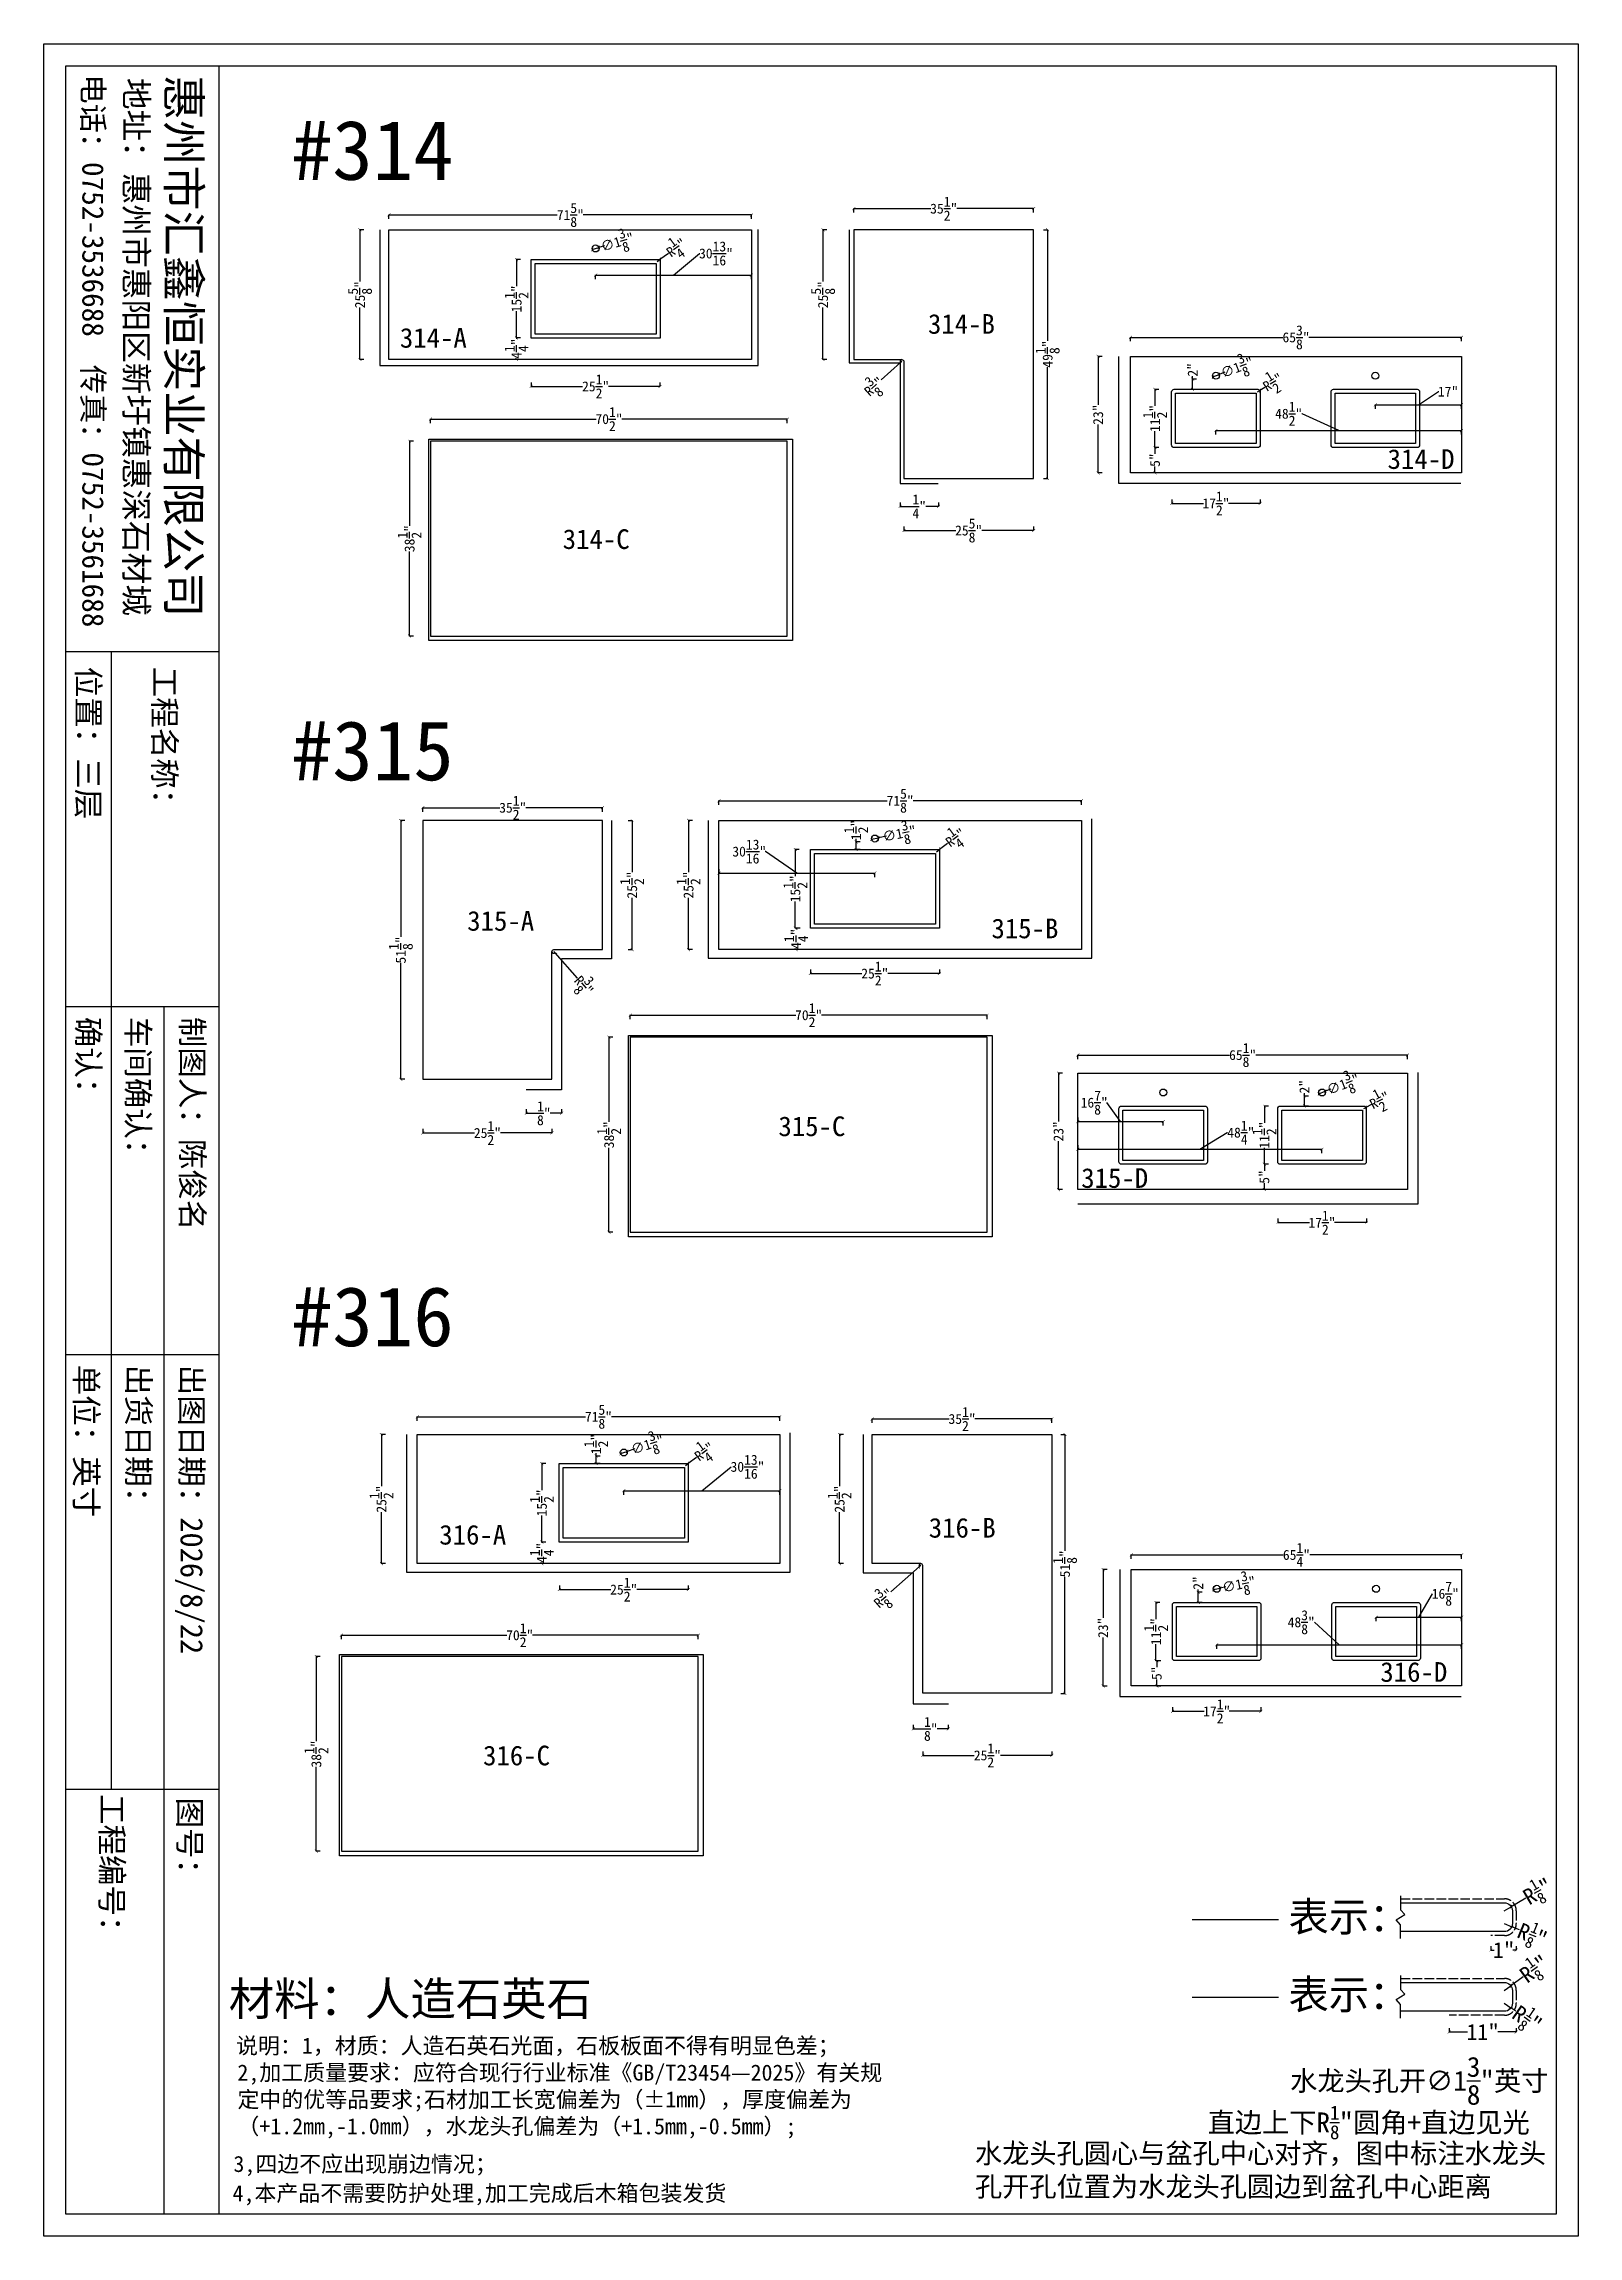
# Model space of a CAD drawing. Header units: millimetres. Extents: x 3183 to 64783, y -8707 to 2293.
# Drawn here: x 49383 to 57083, y -8707 to 2293 of the extents above; entities that cross this region are included whole.
import ezdxf
from ezdxf.lldxf.tags import DXFTag

# ---------------------------------------------------------------- set-up
doc = ezdxf.new("R2010")
doc.units = ezdxf.units.MM
doc.linetypes.add('ACAD_ISO02W100', pattern=[15, 12, -3])
for name, color, linetype in [('大样', 3, 'Continuous'), ('标注', 1, 'Continuous'), ('框', 4, 'Continuous'), ('编号', 6, 'Continuous'), ('说明', 8, 'Continuous')]:
    doc.layers.add(name, color=color, linetype=linetype)
doc.styles.get("Standard").update_dxf_attribs({"font": 'arial.ttf'})
doc.styles.add('样式 1', font='NSimSun.ttf')
tags = doc.linetypes.add('MB', pattern='A,0.5,-0.2,["MB",Standard,S=0.1,R=0,X=-0.1,Y=-0.05],-0.2', length=0.9).pattern_tags.tags
tags[6] = DXFTag(74, 10)
doc.linetypes.add('ZIGZAG', pattern='A,0.00254,-5.08,[131,ltypeshp.shx,S=5.08,R=0,X=-5.08,Y=0],-10.16,[131,ltypeshp.shx,S=5.08,R=180,X=5.08,Y=0],-5.08', length=20.32254)
doc.dimstyles.new('英寸', dxfattribs={"dimtxt": 50, "dimasz": 15, "dimexe": 1, "dimexo": 0.5, "dimtad": 0, "dimdec": 4, "dimlfac": 0.03937, "dimlunit": 5, "dimtxsty": '样式 1', "dimblk": 'ARCHTICK', "dimcen": 2.5, "dimclrt": 1, "dimadec": 0, "dimazin": 0, "dimtfac": 1, "dimtdec": 4, "dimtmove": 0, "dimatfit": 3, "dimfxl": 20, "dimfxlon": 1, "dimtolj": 1, "dimarcsym": 0})

msp = doc.modelspace()

# ---------------------------------------------------------------- texts
at = {"style": '样式 1'}
for s, height, p in [('#314', 298.833937, (50626.88014, 1610.27217)), ('#315', 298.833937, (50626.88014, -1402.51846)), ('#316', 298.833937, (50626.88014, -4241.87503)), ('表示：', 148.335143, (55629.05657, -7179.06421)), ('材料：人造石英石', 167.040749, (50310.89612, -7599.74178)), ('表示：', 148.335143, (55629.05657, -7568.85846))]:
    msp.add_text(s, height=height, dxfattribs=at).set_placement(p)
at = {"layer": '编号', "style": '样式 1'}
for s, p in [('314-B', (53819.78757, 837.88534)), ('314-A', (51169.47475, 768.04402)), ('314-D', (56126.42254, 159.78088)), ('314-C', (51986.6096, -241.9679)), ('315-A', (51507.49113, -2157.34291)), ('315-B', (54138.3709, -2195.20302)), ('315-C', (53069.18135, -3187.97936)), ('315-D', (54588.88589, -3447.51604)), ('316-A', (51367.3051, -5237.50188)), ('316-B', (53823.79282, -5202.57448)), ('316-D', (56089.9413, -5925.98362)), ('316-C', (51586.99103, -6345.19868))]:
    msp.add_text(s, height=98.784974, dxfattribs=at).set_placement(p)
at = {"layer": '说明', "style": '样式 1'}
for s, p in [('说明：1，材质：人造石英石光面，石板板面不得有明显色差；', (50347.28762, -7792.02171)), ('3,四边不应出现崩边情况；', (50334.18377, -8385.43461)), ('4,本产品不需要防护处理,加工完成后木箱包装发货', (50329.85368, -8531.96857))]:
    msp.add_text(s, height=80.7646928, dxfattribs=at).set_placement(p)
at = {"layer": '说明', "attachment_point": 1, "style": '样式 1'}
for s, insert, char_height, width in [('\\A1;水龙头孔开∅1\\S3/8;"英寸', (55637.53961, -7807.77114), 100.0649113, 1302.0825707), ('2,加工质量要求：应符合现行行业标准《GB/T23454—2025》有关规定中的优等品要求;石材加工长宽偏差为（±1mm），厚度偏差为（+1.2mm,-1.0mm），水龙头孔偏差为（+1.5mm,-0.5mm）;\\P', (50354.18534, -7846.23813), 80.76469278, 3265.2939405), ('\\A1;\\pxql;直边上下R{\\H0.7x;\\S1/8;}"圆角+直边见光', (55223.23137, -8052.88307), 100.0649113, 1776.3365841), ('水龙头孔圆心与盆孔中心对齐，图中标注水龙头孔开孔位置为水龙头孔圆边到盆孔中心距离', (54055.7927, -8241.77375), 100.0649113, 2932.7286827)]:
    msp.add_mtext(s, dxfattribs=dict(at, insert=insert, char_height=char_height, width=width))

# ---------------------------------------------------------------- blocks, each defined once
blk = doc.blocks.new('框')
for p, q in [((20795, -6593), (20795, -7292)), ((22381, -6593), (22381, -7292)), ((24364, -6593), (24364, -7292)), ((20795, -6845), (26302, -6845)), ((19175, -7084), (24364, -7084))]:
    blk.add_line(p, q)
at = {"layer": '框'}
for p, q in [((16502, -6593), (26302, -6593)), ((19175, -6593), (19175, -7292))]:
    blk.add_line(p, q, dxfattribs=at)
for points in [[(16402, -392), (26402, -392), (26402, -7392), (16402, -7392)], [(16502, -492), (26302, -492), (26302, -7292), (16502, -7292)]]:
    blk.add_lwpolyline(points, close=True, dxfattribs=at)
at = {"layer": '框', "style": '样式 1'}
for s, height, p in [('惠州市汇鑫恒实业有限公司', 151.11, (16544, -6829)), ('地址：惠州市惠阳区新圩镇惠深石材城', 105.84, (16557, -7023)), ('电话：0752-3536688', 97.69, (16541, -7216)), ('传真：0752-3561688', 97.69, (17866, -7216))]:
    blk.add_text(s, height=height, dxfattribs=at).set_placement(p)
for tag, p in [('制图人：', (20840, -6765)), ('出图日期：', (22427, -6768)), ('图号：', (24401, -6777)), ('工程名称：', (19243, -6892)), ('车间确认：', (20840, -7013)), ('出货日期：', (22427, -7011)), ('工程编号：', (24385, -7132)), ('位置：', (19243, -7240)), ('确认：', (20840, -7240)), ('单位：', (22427, -7249))]:
    blk.add_attdef(tag, p, '', height=102, dxfattribs=at)
blk = doc.blocks.new('_ArchTick')
at = {"color": 0, "linetype": 'ByBlock', "const_width": 0.15}
blk.add_lwpolyline([(-0.5, -0.5), (0.5, 0.5)], dxfattribs=at)
blk = doc.blocks.new('*D392')
at = {"layer": 'Defpoints', "color": 0, "transparency": 16777216}
for p in [(56772, -7125), (56645, -7199), (56772, -7272)]:
    blk.add_point(p, dxfattribs=at)
at = {"layer": '标注', "color": 0, "lineweight": -2, "transparency": 16777216}
for p, q in [((56645, -7252), (56645, -7273)), ((56772, -7252), (56772, -7273)), ((56645, -7272), (56662, -7272)), ((56772, -7272), (56755, -7272))]:
    blk.add_line(p, q, dxfattribs=at)
at = {"layer": '标注', "color": 0, "lineweight": -2, "transparency": 16777216, "xscale": 15, "yscale": 15, "zscale": 15, "rotation": 180}
blk.add_blockref('_ArchTick', (56645, -7272), dxfattribs=at)
at = {"layer": '标注', "color": 0, "lineweight": -2, "transparency": 16777216, "xscale": 15, "yscale": 15, "zscale": 15}
blk.add_blockref('_ArchTick', (56772, -7272), dxfattribs=at)
at = {"layer": '标注', "color": 1, "transparency": 16777216, "insert": (56709, -7272), "char_height": 80, "attachment_point": 5, "style": '样式 1'}
blk.add_mtext('\\A1;1"', dxfattribs=at)
blk = doc.blocks.new('*D388')
at = {"layer": 'Defpoints', "color": 0, "transparency": 16777216}
for p in [(56712, -7139), (56750, -7155)]:
    blk.add_point(p, dxfattribs=at)
at = {"layer": '标注', "color": 0, "lineweight": -2, "transparency": 16777216}
for p in [(56712, -7139), (56789, -7171)]:
    blk.add_line(p, (56750, -7155), dxfattribs=at)
at = {"layer": '标注', "color": 0, "lineweight": -2, "transparency": 16777216, "xscale": 15, "yscale": 15, "zscale": 15, "rotation": 157.7819886964707}
blk.add_blockref('_ArchTick', (56750, -7155), dxfattribs=at)
at = {"layer": '标注', "color": 1, "transparency": 16777216, "insert": (56853, -7197), "char_height": 80, "attachment_point": 5, "rotation": 337.782, "style": '样式 1'}
blk.add_mtext('\\A1;R{\\H0.7x;\\S1/8;}"', dxfattribs=at)
blk = doc.blocks.new('*D389')
at = {"layer": 'Defpoints', "color": 0, "transparency": 16777216}
for p in [(56712, -7075), (56747, -7055)]:
    blk.add_point(p, dxfattribs=at)
at = {"layer": '标注', "color": 0, "lineweight": -2, "transparency": 16777216}
for p in [(56820, -7012), (56712, -7075)]:
    blk.add_line(p, (56747, -7055), dxfattribs=at)
at = {"layer": '标注', "color": 0, "lineweight": -2, "transparency": 16777216, "xscale": 15, "yscale": 15, "zscale": 15, "rotation": 210.3681656591361}
blk.add_blockref('_ArchTick', (56747, -7055), dxfattribs=at)
at = {"layer": '标注', "color": 1, "transparency": 16777216, "insert": (56880, -6977), "char_height": 80, "width": 32.08, "attachment_point": 5, "rotation": 30.3682, "style": '样式 1'}
blk.add_mtext('\\A1;R{\\H0.7x;\\S1/8;}"', dxfattribs=at)
blk = doc.blocks.new('*D393')
at = {"layer": 'Defpoints', "color": 0, "transparency": 16777216}
for p in [(56772, -7525), (56435, -7599), (56772, -7683)]:
    blk.add_point(p, dxfattribs=at)
at = {"layer": '标注', "color": 0, "lineweight": -2, "transparency": 16777216}
for p, q in [((56435, -7663), (56435, -7684)), ((56435, -7683), (56528, -7683)), ((56772, -7683), (56679, -7683)), ((56772, -7663), (56772, -7684))]:
    blk.add_line(p, q, dxfattribs=at)
at = {"layer": '标注', "color": 0, "lineweight": -2, "transparency": 16777216, "xscale": 15, "yscale": 15, "zscale": 15, "rotation": 180}
blk.add_blockref('_ArchTick', (56435, -7683), dxfattribs=at)
at = {"layer": '标注', "color": 0, "lineweight": -2, "transparency": 16777216, "xscale": 15, "yscale": 15, "zscale": 15}
blk.add_blockref('_ArchTick', (56772, -7683), dxfattribs=at)
at = {"layer": '标注', "color": 1, "transparency": 16777216, "insert": (56604, -7683), "char_height": 80, "attachment_point": 5, "style": '样式 1'}
blk.add_mtext('\\A1;11"', dxfattribs=at)
blk = doc.blocks.new('*D390')
at = {"layer": 'Defpoints', "color": 0, "transparency": 16777216}
for p in [(56712, -7539), (56745, -7562)]:
    blk.add_point(p, dxfattribs=at)
at = {"layer": '标注', "color": 0, "lineweight": -2, "transparency": 16777216}
for p in [(56712, -7539), (56770, -7579)]:
    blk.add_line(p, (56745, -7562), dxfattribs=at)
at = {"layer": '标注', "color": 0, "lineweight": -2, "transparency": 16777216, "xscale": 15, "yscale": 15, "zscale": 15, "rotation": 145.4963367511787}
blk.add_blockref('_ArchTick', (56745, -7562), dxfattribs=at)
at = {"layer": '标注', "color": 1, "transparency": 16777216, "insert": (56827, -7618), "char_height": 80, "attachment_point": 5, "rotation": 325.4963, "style": '样式 1'}
blk.add_mtext('\\A1;R{\\H0.7x;\\S1/8;}"', dxfattribs=at)
blk = doc.blocks.new('*D391')
at = {"layer": 'Defpoints', "color": 0, "transparency": 16777216}
for p in [(56712, -7474), (56745, -7451)]:
    blk.add_point(p, dxfattribs=at)
at = {"layer": '标注', "color": 0, "lineweight": -2, "transparency": 16777216}
for p in [(56712, -7474), (56807, -7407)]:
    blk.add_line(p, (56745, -7451), dxfattribs=at)
at = {"layer": '标注', "color": 0, "lineweight": -2, "transparency": 16777216, "xscale": 15, "yscale": 15, "zscale": 15, "rotation": 215.7626729903286}
blk.add_blockref('_ArchTick', (56745, -7451), dxfattribs=at)
at = {"layer": '标注', "color": 1, "transparency": 16777216, "insert": (56863, -7366), "char_height": 80, "width": 32.08, "attachment_point": 5, "rotation": 35.7627, "style": '样式 1'}
blk.add_mtext('\\A1;R{\\H0.7x;\\S1/8;}"', dxfattribs=at)
blk = doc.blocks.new('*D561')
at = {"layer": 'Defpoints', "color": 0, "transparency": 16777216}
for p in [(52135, 1261), (52168, 1271)]:
    blk.add_point(p, dxfattribs=at)
at = {"layer": '标注', "color": 0, "lineweight": -2, "transparency": 16777216}
for p in [(52135, 1261), (52197, 1279)]:
    blk.add_line(p, (52168, 1271), dxfattribs=at)
at = {"layer": '标注', "color": 0, "lineweight": -2, "transparency": 16777216, "xscale": 15, "yscale": 15, "zscale": 15}
for p, rotation in [((52135, 1261), 16.66028910933058), ((52168, 1271), 196.6602891093305)]:
    blk.add_blockref('_ArchTick', p, dxfattribs=dict(at, rotation=rotation))
at = {"layer": '标注', "color": 1, "transparency": 16777216, "insert": (52261, 1298), "char_height": 50, "attachment_point": 5, "rotation": 16.6603, "style": '样式 1'}
blk.add_mtext('\\A1;∅1{\\H1x;\\S3/8;}"', dxfattribs=at)
blk = doc.blocks.new('*D562')
at = {"layer": 'Defpoints', "color": 0, "transparency": 16777216}
for p in [(52475, 1210), (52461, 1200)]:
    blk.add_point(p, dxfattribs=at)
at = {"layer": '标注', "color": 0, "lineweight": -2, "transparency": 16777216}
for p in [(52461, 1200), (52517, 1241)]:
    blk.add_line(p, (52475, 1210), dxfattribs=at)
at = {"layer": '标注', "color": 0, "lineweight": -2, "transparency": 16777216, "xscale": 15, "yscale": 15, "zscale": 15, "rotation": 216.4564858521743}
blk.add_blockref('_ArchTick', (52475, 1210), dxfattribs=at)
at = {"layer": '标注', "color": 1, "transparency": 16777216, "insert": (52557, 1270), "char_height": 50, "attachment_point": 5, "rotation": 36.4565, "style": '样式 1'}
blk.add_mtext('\\A1;R\\S1/4;"', dxfattribs=at)
blk = doc.blocks.new('*D563')
at = {"layer": 'Defpoints', "color": 0, "transparency": 16777216}
for p in [(53877, -1750), (53863, -1761)]:
    blk.add_point(p, dxfattribs=at)
at = {"layer": '标注', "color": 0, "lineweight": -2, "transparency": 16777216}
for p in [(53863, -1761), (53918, -1720)]:
    blk.add_line(p, (53877, -1750), dxfattribs=at)
at = {"layer": '标注', "color": 0, "lineweight": -2, "transparency": 16777216, "xscale": 15, "yscale": 15, "zscale": 15, "rotation": 216.4564858521885}
blk.add_blockref('_ArchTick', (53877, -1750), dxfattribs=at)
at = {"layer": '标注', "color": 1, "transparency": 16777216, "insert": (53958, -1690), "char_height": 50, "attachment_point": 5, "rotation": 36.4565, "style": '样式 1'}
blk.add_mtext('\\A1;R\\S1/4;"', dxfattribs=at)
blk = doc.blocks.new('*D564')
at = {"layer": 'Defpoints', "color": 0, "transparency": 16777216}
for p in [(52617, -4831), (52603, -4841)]:
    blk.add_point(p, dxfattribs=at)
at = {"layer": '标注', "color": 0, "lineweight": -2, "transparency": 16777216}
for p in [(52603, -4841), (52658, -4801)]:
    blk.add_line(p, (52617, -4831), dxfattribs=at)
at = {"layer": '标注', "color": 0, "lineweight": -2, "transparency": 16777216, "xscale": 15, "yscale": 15, "zscale": 15, "rotation": 216.4564858521647}
blk.add_blockref('_ArchTick', (52617, -4831), dxfattribs=at)
at = {"layer": '标注', "color": 1, "transparency": 16777216, "insert": (52698, -4771), "char_height": 50, "attachment_point": 5, "rotation": 36.4565, "style": '样式 1'}
blk.add_mtext('\\A1;R\\S1/4;"', dxfattribs=at)
blk = doc.blocks.new('*D565')
at = {"layer": 'Defpoints', "color": 0, "transparency": 16777216}
for p in [(53682, 693), (53689, 699)]:
    blk.add_point(p, dxfattribs=at)
at = {"layer": '标注', "color": 0, "lineweight": -2, "transparency": 16777216}
for p in [(53585, 606), (53689, 699)]:
    blk.add_line(p, (53682, 693), dxfattribs=at)
blk.add_arc((53689, 699), 9.53, 93.0077, 227.9868, dxfattribs=at)
at = {"layer": '标注', "color": 0, "lineweight": -2, "transparency": 16777216, "xscale": 15, "yscale": 15, "zscale": 15, "rotation": 41.97150175215124}
blk.add_blockref('_ArchTick', (53682, 693), dxfattribs=at)
at = {"layer": '标注', "color": 1, "transparency": 16777216, "insert": (53549, 573), "char_height": 50, "attachment_point": 5, "rotation": 41.9715, "style": '样式 1'}
blk.add_mtext('\\A1;R{\\H1x;\\S3/8;}"', dxfattribs=at)
blk = doc.blocks.new('*D566')
at = {"layer": 'Defpoints', "color": 0, "transparency": 16777216}
for p in [(51942, -2261), (51949, -2269)]:
    blk.add_point(p, dxfattribs=at)
at = {"layer": '标注', "color": 0, "lineweight": -2, "transparency": 16777216}
for p in [(51942, -2261), (52061, -2396)]:
    blk.add_line(p, (51949, -2269), dxfattribs=at)
blk.add_arc((51942, -2261), 9.52, 183.0077, 317.3668, dxfattribs=at)
at = {"layer": '标注', "color": 0, "lineweight": -2, "transparency": 16777216, "xscale": 15, "yscale": 15, "zscale": 15, "rotation": 131.351497759154}
blk.add_blockref('_ArchTick', (51949, -2269), dxfattribs=at)
at = {"layer": '标注', "color": 1, "transparency": 16777216, "insert": (52093, -2432), "char_height": 50, "attachment_point": 5, "rotation": 311.3515, "style": '样式 1'}
blk.add_mtext('\\A1;R{\\H1x;\\S3/8;}"', dxfattribs=at)
blk = doc.blocks.new('*D567')
at = {"layer": 'Defpoints', "color": 0, "transparency": 16777216}
for p in [(53777, -5348), (53784, -5342)]:
    blk.add_point(p, dxfattribs=at)
at = {"layer": '标注', "color": 0, "lineweight": -2, "transparency": 16777216}
for p in [(53633, -5475), (53784, -5342)]:
    blk.add_line(p, (53777, -5348), dxfattribs=at)
blk.add_arc((53784, -5342), 9.53, 93.0077, 227.3617, dxfattribs=at)
at = {"layer": '标注', "color": 0, "lineweight": -2, "transparency": 16777216, "xscale": 15, "yscale": 15, "zscale": 15, "rotation": 41.3464279376161}
blk.add_blockref('_ArchTick', (53777, -5348), dxfattribs=at)
at = {"layer": '标注', "color": 1, "transparency": 16777216, "insert": (53597, -5507), "char_height": 50, "attachment_point": 5, "rotation": 41.3464, "style": '样式 1'}
blk.add_mtext('\\A1;R{\\H1x;\\S3/8;}"', dxfattribs=at)
blk = doc.blocks.new('*D568')
at = {"layer": 'Defpoints', "color": 0, "transparency": 16777216}
for p in [(52934, 1132), (52152, 817), (52934, 817)]:
    blk.add_point(p, dxfattribs=at)
at = {"layer": '标注', "color": 0, "lineweight": -2, "transparency": 16777216}
for p, q in [((52543, 1132), (52674, 1241)), ((52674, 1241), (52675, 1241)), ((52152, 1112), (52152, 1133)), ((52152, 1132), (52934, 1132)), ((52934, 1112), (52934, 1133))]:
    blk.add_line(p, q, dxfattribs=at)
at = {"layer": '标注', "color": 0, "lineweight": -2, "transparency": 16777216, "xscale": 15, "yscale": 15, "zscale": 15, "rotation": 180}
blk.add_blockref('_ArchTick', (52152, 1132), dxfattribs=at)
at = {"layer": '标注', "color": 0, "lineweight": -2, "transparency": 16777216, "xscale": 15, "yscale": 15, "zscale": 15}
blk.add_blockref('_ArchTick', (52934, 1132), dxfattribs=at)
at = {"layer": '标注', "color": 1, "transparency": 16777216, "insert": (52756, 1241), "char_height": 50, "attachment_point": 5, "style": '样式 1'}
blk.add_mtext('\\A1;30{\\H1x;\\S13/16;}"', dxfattribs=at)
blk = doc.blocks.new('*D569')
at = {"layer": 'Defpoints', "color": 0, "transparency": 16777216}
for p in [(51828, 1132), (52475, 1092), (52475, 574)]:
    blk.add_point(p, dxfattribs=at)
at = {"layer": '标注', "color": 0, "lineweight": -2, "transparency": 16777216}
for p, q in [((51828, 594), (51828, 573)), ((51828, 574), (52086, 574)), ((52475, 574), (52217, 574)), ((52475, 594), (52475, 573))]:
    blk.add_line(p, q, dxfattribs=at)
at = {"layer": '标注', "color": 0, "lineweight": -2, "transparency": 16777216, "xscale": 15, "yscale": 15, "zscale": 15, "rotation": 180}
blk.add_blockref('_ArchTick', (51828, 574), dxfattribs=at)
at = {"layer": '标注', "color": 0, "lineweight": -2, "transparency": 16777216, "xscale": 15, "yscale": 15, "zscale": 15}
blk.add_blockref('_ArchTick', (52475, 574), dxfattribs=at)
at = {"layer": '标注', "color": 1, "transparency": 16777216, "insert": (52152, 574), "char_height": 50, "attachment_point": 5, "style": '样式 1'}
blk.add_mtext('\\A1;25{\\H1x;\\S1/2;}"', dxfattribs=at)
blk = doc.blocks.new('*D570')
at = {"layer": 'Defpoints', "color": 0, "transparency": 16777216}
for p in [(51755, 1210), (51942, 1210), (51942, 817)]:
    blk.add_point(p, dxfattribs=at)
at = {"layer": '标注', "color": 0, "lineweight": -2, "transparency": 16777216}
for p, q in [((51775, 1210), (51754, 1210)), ((51755, 1210), (51755, 1076)), ((51755, 817), (51755, 951)), ((51775, 817), (51754, 817))]:
    blk.add_line(p, q, dxfattribs=at)
at = {"layer": '标注', "color": 0, "lineweight": -2, "transparency": 16777216, "xscale": 15, "yscale": 15, "zscale": 15}
for p, rotation in [((51755, 1210), 90), ((51755, 817), 270)]:
    blk.add_blockref('_ArchTick', p, dxfattribs=dict(at, rotation=rotation))
at = {"layer": '标注', "color": 1, "transparency": 16777216, "insert": (51755, 1013), "char_height": 50, "attachment_point": 5, "rotation": 90, "style": '样式 1'}
blk.add_mtext('\\A1;15{\\H1x;\\S1/2;}"', dxfattribs=at)
blk = doc.blocks.new('*D571')
at = {"layer": 'Defpoints', "color": 0, "transparency": 16777216}
for p in [(51942, 817), (51755, 709), (51942, 709)]:
    blk.add_point(p, dxfattribs=at)
at = {"layer": '标注', "color": 0, "lineweight": -2, "transparency": 16777216}
for p, q in [((51775, 817), (51754, 817)), ((51755, 817), (51755, 812)), ((51775, 709), (51754, 709)), ((51755, 709), (51755, 713))]:
    blk.add_line(p, q, dxfattribs=at)
at = {"layer": '标注', "color": 0, "lineweight": -2, "transparency": 16777216, "xscale": 15, "yscale": 15, "zscale": 15}
for p, rotation in [((51755, 817), 90), ((51755, 709), 270)]:
    blk.add_blockref('_ArchTick', p, dxfattribs=dict(at, rotation=rotation))
at = {"layer": '标注', "color": 1, "transparency": 16777216, "insert": (51755, 763), "char_height": 50, "attachment_point": 5, "rotation": 90, "style": '样式 1'}
blk.add_mtext('\\A1;4{\\H1x;\\S1/4;}"', dxfattribs=at)
blk = doc.blocks.new('*D572')
at = {"layer": 'Defpoints', "color": 0, "transparency": 16777216}
for p in [(52934, 1434), (51115, 1360), (52934, 1360)]:
    blk.add_point(p, dxfattribs=at)
at = {"layer": '标注', "color": 0, "lineweight": -2, "transparency": 16777216}
for p, q in [((51115, 1414), (51115, 1435)), ((51115, 1434), (51959, 1434)), ((52934, 1434), (52090, 1434)), ((52934, 1414), (52934, 1435))]:
    blk.add_line(p, q, dxfattribs=at)
at = {"layer": '标注', "color": 0, "lineweight": -2, "transparency": 16777216, "xscale": 15, "yscale": 15, "zscale": 15, "rotation": 180}
blk.add_blockref('_ArchTick', (51115, 1434), dxfattribs=at)
at = {"layer": '标注', "color": 0, "lineweight": -2, "transparency": 16777216, "xscale": 15, "yscale": 15, "zscale": 15}
blk.add_blockref('_ArchTick', (52934, 1434), dxfattribs=at)
at = {"layer": '标注', "color": 1, "transparency": 16777216, "insert": (52025, 1434), "char_height": 50, "attachment_point": 5, "style": '样式 1'}
blk.add_mtext('\\A1;71{\\H1x;\\S5/8;}"', dxfattribs=at)
blk = doc.blocks.new('*D573')
at = {"layer": 'Defpoints', "color": 0, "transparency": 16777216}
for p in [(51271, 1360), (50969, 709), (51271, 709)]:
    blk.add_point(p, dxfattribs=at)
at = {"layer": '标注', "color": 0, "lineweight": -2, "transparency": 16777216}
for p, q in [((50989, 1360), (50968, 1360)), ((50969, 1360), (50969, 1100)), ((50969, 709), (50969, 969)), ((50989, 709), (50968, 709))]:
    blk.add_line(p, q, dxfattribs=at)
at = {"layer": '标注', "color": 0, "lineweight": -2, "transparency": 16777216, "xscale": 15, "yscale": 15, "zscale": 15}
for p, rotation in [((50969, 1360), 90), ((50969, 709), 270)]:
    blk.add_blockref('_ArchTick', p, dxfattribs=dict(at, rotation=rotation))
at = {"layer": '标注', "color": 1, "transparency": 16777216, "insert": (50969, 1034), "char_height": 50, "attachment_point": 5, "rotation": 90, "style": '样式 1'}
blk.add_mtext('\\A1;25{\\H1x;\\S5/8;}"', dxfattribs=at)
blk = doc.blocks.new('*D574')
at = {"layer": 'Defpoints', "color": 0, "transparency": 16777216}
for p in [(54350, 1466), (53448, 1360), (54350, 1360)]:
    blk.add_point(p, dxfattribs=at)
at = {"layer": '标注', "color": 0, "lineweight": -2, "transparency": 16777216}
for p, q in [((53448, 1446), (53448, 1467)), ((53448, 1466), (53834, 1466)), ((54350, 1466), (53964, 1466)), ((54350, 1446), (54350, 1467))]:
    blk.add_line(p, q, dxfattribs=at)
at = {"layer": '标注', "color": 0, "lineweight": -2, "transparency": 16777216, "xscale": 15, "yscale": 15, "zscale": 15, "rotation": 180}
blk.add_blockref('_ArchTick', (53448, 1466), dxfattribs=at)
at = {"layer": '标注', "color": 0, "lineweight": -2, "transparency": 16777216, "xscale": 15, "yscale": 15, "zscale": 15}
blk.add_blockref('_ArchTick', (54350, 1466), dxfattribs=at)
at = {"layer": '标注', "color": 1, "transparency": 16777216, "insert": (53899, 1466), "char_height": 50, "attachment_point": 5, "style": '样式 1'}
blk.add_mtext('\\A1;35{\\H1x;\\S1/2;}"', dxfattribs=at)
blk = doc.blocks.new('*D575')
at = {"layer": 'Defpoints', "color": 0, "transparency": 16777216}
for p in [(54350, 1360), (54350, 112), (54420, 112)]:
    blk.add_point(p, dxfattribs=at)
at = {"layer": '标注', "color": 0, "lineweight": -2, "transparency": 16777216}
for p, q in [((54400, 1360), (54421, 1360)), ((54420, 1360), (54420, 802)), ((54420, 112), (54420, 670)), ((54400, 112), (54421, 112))]:
    blk.add_line(p, q, dxfattribs=at)
at = {"layer": '标注', "color": 0, "lineweight": -2, "transparency": 16777216, "xscale": 15, "yscale": 15, "zscale": 15}
for p, rotation in [((54420, 1360), 90), ((54420, 112), 270)]:
    blk.add_blockref('_ArchTick', p, dxfattribs=dict(at, rotation=rotation))
at = {"layer": '标注', "color": 1, "transparency": 16777216, "insert": (54420, 736), "char_height": 50, "attachment_point": 5, "rotation": 90, "style": '样式 1'}
blk.add_mtext('\\A1;49{\\H1x;\\S1/8;}"', dxfattribs=at)
blk = doc.blocks.new('*D576')
at = {"layer": 'Defpoints', "color": 0, "transparency": 16777216}
for p in [(53699, 389), (54350, 389), (54350, -149)]:
    blk.add_point(p, dxfattribs=at)
at = {"layer": '标注', "color": 0, "lineweight": -2, "transparency": 16777216}
for p, q in [((53699, -129), (53699, -150)), ((53699, -149), (53959, -149)), ((54350, -149), (54090, -149)), ((54350, -129), (54350, -150))]:
    blk.add_line(p, q, dxfattribs=at)
at = {"layer": '标注', "color": 0, "lineweight": -2, "transparency": 16777216, "xscale": 15, "yscale": 15, "zscale": 15, "rotation": 180}
blk.add_blockref('_ArchTick', (53699, -149), dxfattribs=at)
at = {"layer": '标注', "color": 0, "lineweight": -2, "transparency": 16777216, "xscale": 15, "yscale": 15, "zscale": 15}
blk.add_blockref('_ArchTick', (54350, -149), dxfattribs=at)
at = {"layer": '标注', "color": 1, "transparency": 16777216, "insert": (54024, -149), "char_height": 50, "attachment_point": 5, "style": '样式 1'}
blk.add_mtext('\\A1;25{\\H1x;\\S5/8;}"', dxfattribs=at)
blk = doc.blocks.new('*D577')
at = {"layer": 'Defpoints', "color": 0, "transparency": 16777216}
for p in [(53680, 87), (53872, 87), (53872, -28)]:
    blk.add_point(p, dxfattribs=at)
at = {"layer": '标注', "color": 0, "lineweight": -2, "transparency": 16777216}
for p, q in [((53680, -8), (53680, -29)), ((53680, -28), (53743, -28)), ((53872, -28), (53809, -28)), ((53872, -8), (53872, -29))]:
    blk.add_line(p, q, dxfattribs=at)
at = {"layer": '标注', "color": 0, "lineweight": -2, "transparency": 16777216, "xscale": 15, "yscale": 15, "zscale": 15, "rotation": 180}
blk.add_blockref('_ArchTick', (53680, -28), dxfattribs=at)
at = {"layer": '标注', "color": 0, "lineweight": -2, "transparency": 16777216, "xscale": 15, "yscale": 15, "zscale": 15}
blk.add_blockref('_ArchTick', (53872, -28), dxfattribs=at)
at = {"layer": '标注', "color": 1, "transparency": 16777216, "insert": (53776, -28), "char_height": 50, "attachment_point": 5, "style": '样式 1'}
blk.add_mtext('\\A1;\\S1/4;"', dxfattribs=at)
blk = doc.blocks.new('*D578')
at = {"layer": 'Defpoints', "color": 0, "transparency": 16777216}
for p in [(53293, 1360), (53527, 1360), (53505, 709)]:
    blk.add_point(p, dxfattribs=at)
at = {"layer": '标注', "color": 0, "lineweight": -2, "transparency": 16777216}
for p, q in [((53313, 1360), (53292, 1360)), ((53293, 1360), (53293, 1100)), ((53293, 709), (53293, 969)), ((53313, 709), (53292, 709))]:
    blk.add_line(p, q, dxfattribs=at)
at = {"layer": '标注', "color": 0, "lineweight": -2, "transparency": 16777216, "xscale": 15, "yscale": 15, "zscale": 15}
for p, rotation in [((53293, 1360), 90), ((53293, 709), 270)]:
    blk.add_blockref('_ArchTick', p, dxfattribs=dict(at, rotation=rotation))
at = {"layer": '标注', "color": 1, "transparency": 16777216, "insert": (53293, 1034), "char_height": 50, "attachment_point": 5, "rotation": 90, "style": '样式 1'}
blk.add_mtext('\\A1;25{\\H1x;\\S5/8;}"', dxfattribs=at)
blk = doc.blocks.new('*D579')
at = {"layer": 'Defpoints', "color": 0, "transparency": 16777216}
for p in [(53114, 410), (51323, 87), (53114, 11)]:
    blk.add_point(p, dxfattribs=at)
at = {"layer": '标注', "color": 0, "lineweight": -2, "transparency": 16777216}
for p, q in [((51323, 390), (51323, 411)), ((51323, 410), (52154, 410)), ((53114, 410), (52283, 410)), ((53114, 390), (53114, 411))]:
    blk.add_line(p, q, dxfattribs=at)
at = {"layer": '标注', "color": 0, "lineweight": -2, "transparency": 16777216, "xscale": 15, "yscale": 15, "zscale": 15, "rotation": 180}
blk.add_blockref('_ArchTick', (51323, 410), dxfattribs=at)
at = {"layer": '标注', "color": 0, "lineweight": -2, "transparency": 16777216, "xscale": 15, "yscale": 15, "zscale": 15}
blk.add_blockref('_ArchTick', (53114, 410), dxfattribs=at)
at = {"layer": '标注', "color": 1, "transparency": 16777216, "insert": (52219, 410), "char_height": 50, "attachment_point": 5, "style": '样式 1'}
blk.add_mtext('\\A1;70{\\H1x;\\S1/2;}"', dxfattribs=at)
blk = doc.blocks.new('*D580')
at = {"layer": 'Defpoints', "color": 0, "transparency": 16777216}
for p in [(51409, 299), (51218, -679), (51453, -679)]:
    blk.add_point(p, dxfattribs=at)
at = {"layer": '标注', "color": 0, "lineweight": -2, "transparency": 16777216}
for p, q in [((51238, 299), (51217, 299)), ((51218, 299), (51218, -125)), ((51218, -679), (51218, -255)), ((51238, -679), (51217, -679))]:
    blk.add_line(p, q, dxfattribs=at)
at = {"layer": '标注', "color": 0, "lineweight": -2, "transparency": 16777216, "xscale": 15, "yscale": 15, "zscale": 15}
for p, rotation in [((51218, 299), 90), ((51218, -679), 270)]:
    blk.add_blockref('_ArchTick', p, dxfattribs=dict(at, rotation=rotation))
at = {"layer": '标注', "color": 1, "transparency": 16777216, "insert": (51218, -190), "char_height": 50, "attachment_point": 5, "rotation": 90, "style": '样式 1'}
blk.add_mtext('\\A1;38{\\H1x;\\S1/2;}"', dxfattribs=at)
blk = doc.blocks.new('*D581')
at = {"layer": 'Defpoints', "color": 0, "transparency": 16777216}
for p in [(56497, 482), (56065, 267), (56497, 267)]:
    blk.add_point(p, dxfattribs=at)
at = {"layer": '标注', "color": 0, "lineweight": -2, "transparency": 16777216}
for p, q in [((56065, 462), (56065, 483)), ((56065, 482), (56497, 482)), ((56281, 482), (56382, 548)), ((56382, 548), (56383, 548)), ((56497, 462), (56497, 483))]:
    blk.add_line(p, q, dxfattribs=at)
at = {"layer": '标注', "color": 0, "lineweight": -2, "transparency": 16777216, "xscale": 15, "yscale": 15, "zscale": 15, "rotation": 180}
blk.add_blockref('_ArchTick', (56065, 482), dxfattribs=at)
at = {"layer": '标注', "color": 0, "lineweight": -2, "transparency": 16777216, "xscale": 15, "yscale": 15, "zscale": 15}
blk.add_blockref('_ArchTick', (56497, 482), dxfattribs=at)
at = {"layer": '标注', "color": 1, "transparency": 16777216, "insert": (56430, 548), "char_height": 50, "attachment_point": 5, "style": '样式 1'}
blk.add_mtext('\\A1;17"', dxfattribs=at)
blk = doc.blocks.new('*D582')
at = {"layer": 'Defpoints', "color": 0, "transparency": 16777216}
for p in [(56497, 352), (55265, 267), (56497, 267)]:
    blk.add_point(p, dxfattribs=at)
at = {"layer": '标注', "color": 0, "lineweight": -2, "transparency": 16777216}
for p, q in [((55265, 332), (55265, 353)), ((55265, 352), (56497, 352)), ((55697, 437), (55696, 437)), ((55881, 352), (55697, 437)), ((56497, 332), (56497, 353))]:
    blk.add_line(p, q, dxfattribs=at)
at = {"layer": '标注', "color": 0, "lineweight": -2, "transparency": 16777216, "xscale": 15, "yscale": 15, "zscale": 15, "rotation": 180}
blk.add_blockref('_ArchTick', (55265, 352), dxfattribs=at)
at = {"layer": '标注', "color": 0, "lineweight": -2, "transparency": 16777216, "xscale": 15, "yscale": 15, "zscale": 15}
blk.add_blockref('_ArchTick', (56497, 352), dxfattribs=at)
at = {"layer": '标注', "color": 1, "transparency": 16777216, "insert": (55630, 437), "char_height": 50, "attachment_point": 5, "style": '样式 1'}
blk.add_mtext('\\A1;48{\\H1x;\\S1/2;}"', dxfattribs=at)
blk = doc.blocks.new('*D583')
at = {"layer": 'Defpoints', "color": 0, "transparency": 16777216}
for p in [(55089, 559), (54959, 267), (55089, 267)]:
    blk.add_point(p, dxfattribs=at)
at = {"layer": '标注', "color": 0, "lineweight": -2, "transparency": 16777216}
for p, q in [((54979, 559), (54958, 559)), ((54959, 559), (54959, 476)), ((54959, 267), (54959, 350)), ((54979, 267), (54958, 267))]:
    blk.add_line(p, q, dxfattribs=at)
at = {"layer": '标注', "color": 0, "lineweight": -2, "transparency": 16777216, "xscale": 15, "yscale": 15, "zscale": 15}
for p, rotation in [((54959, 559), 90), ((54959, 267), 270)]:
    blk.add_blockref('_ArchTick', p, dxfattribs=dict(at, rotation=rotation))
at = {"layer": '标注', "color": 1, "transparency": 16777216, "insert": (54959, 413), "char_height": 50, "attachment_point": 5, "rotation": 90, "style": '样式 1'}
blk.add_mtext('\\A1;11{\\H1x;\\S1/2;}"', dxfattribs=at)
blk = doc.blocks.new('*D584')
at = {"layer": 'Defpoints', "color": 0, "transparency": 16777216}
for p in [(55126, 267), (54959, 140), (55126, 140)]:
    blk.add_point(p, dxfattribs=at)
at = {"layer": '标注', "color": 0, "lineweight": -2, "transparency": 16777216}
for p, q in [((54979, 267), (54958, 267)), ((54959, 267), (54959, 235)), ((54979, 140), (54958, 140)), ((54959, 140), (54959, 172))]:
    blk.add_line(p, q, dxfattribs=at)
at = {"layer": '标注', "color": 0, "lineweight": -2, "transparency": 16777216, "xscale": 15, "yscale": 15, "zscale": 15}
for p, rotation in [((54959, 267), 90), ((54959, 140), 270)]:
    blk.add_blockref('_ArchTick', p, dxfattribs=dict(at, rotation=rotation))
at = {"layer": '标注', "color": 1, "transparency": 16777216, "insert": (54959, 204), "char_height": 50, "attachment_point": 5, "rotation": 90, "style": '样式 1'}
blk.add_mtext('\\A1;5"', dxfattribs=at)
blk = doc.blocks.new('*D585')
at = {"layer": 'Defpoints', "color": 0, "transparency": 16777216}
for p in [(55043, 383), (55487, 366), (55487, -13)]:
    blk.add_point(p, dxfattribs=at)
at = {"layer": '标注', "color": 0, "lineweight": -2, "transparency": 16777216}
for p, q in [((55043, 7), (55043, -14)), ((55487, 7), (55487, -14)), ((55043, -13), (55202, -13)), ((55487, -13), (55328, -13))]:
    blk.add_line(p, q, dxfattribs=at)
at = {"layer": '标注', "color": 0, "lineweight": -2, "transparency": 16777216, "xscale": 15, "yscale": 15, "zscale": 15, "rotation": 180}
blk.add_blockref('_ArchTick', (55043, -13), dxfattribs=at)
at = {"layer": '标注', "color": 0, "lineweight": -2, "transparency": 16777216, "xscale": 15, "yscale": 15, "zscale": 15}
blk.add_blockref('_ArchTick', (55487, -13), dxfattribs=at)
at = {"layer": '标注', "color": 1, "transparency": 16777216, "insert": (55265, -13), "char_height": 50, "attachment_point": 5, "style": '样式 1'}
blk.add_mtext('\\A1;17{\\H1x;\\S1/2;}"', dxfattribs=at)
blk = doc.blocks.new('*D586')
at = {"layer": 'Defpoints', "color": 0, "transparency": 16777216}
for p in [(55148, 610), (55265, 610), (55265, 559)]:
    blk.add_point(p, dxfattribs=at)
at = {"layer": '标注', "color": 0, "lineweight": -2, "transparency": 16777216}
for p, q in [((55168, 610), (55147, 610)), ((55168, 559), (55147, 559)), ((55148, 610), (55148, 625)), ((55148, 559), (55148, 610))]:
    blk.add_line(p, q, dxfattribs=at)
at = {"layer": '标注', "color": 0, "lineweight": -2, "transparency": 16777216, "xscale": 15, "yscale": 15, "zscale": 15}
for p, rotation in [((55148, 610), 90), ((55148, 559), 270)]:
    blk.add_blockref('_ArchTick', p, dxfattribs=dict(at, rotation=rotation))
at = {"layer": '标注', "color": 1, "transparency": 16777216, "insert": (55148, 657), "char_height": 50, "attachment_point": 5, "rotation": 90, "style": '样式 1'}
blk.add_mtext('\\A1;2"', dxfattribs=at)
blk = doc.blocks.new('*D587')
at = {"layer": 'Defpoints', "color": 0, "transparency": 16777216}
for p in [(55249, 621), (55281, 634)]:
    blk.add_point(p, dxfattribs=at)
at = {"layer": '标注', "color": 0, "lineweight": -2, "transparency": 16777216}
for p in [(55249, 621), (55309, 645)]:
    blk.add_line(p, (55281, 634), dxfattribs=at)
at = {"layer": '标注', "color": 0, "lineweight": -2, "transparency": 16777216, "xscale": 15, "yscale": 15, "zscale": 15}
for p, rotation in [((55249, 621), 21.26029047601047), ((55281, 634), 201.2602904760104)]:
    blk.add_blockref('_ArchTick', p, dxfattribs=dict(at, rotation=rotation))
at = {"layer": '标注', "color": 1, "transparency": 16777216, "insert": (55371, 669), "char_height": 50, "attachment_point": 5, "rotation": 21.2603, "style": '样式 1'}
blk.add_mtext('\\A1;∅1{\\H1x;\\S3/8;}"', dxfattribs=at)
blk = doc.blocks.new('*D588')
at = {"layer": 'Defpoints', "color": 0, "transparency": 16777216}
for p in [(55485, 553), (55474, 546)]:
    blk.add_point(p, dxfattribs=at)
at = {"layer": '标注', "color": 0, "lineweight": -2, "transparency": 16777216}
for p in [(55474, 546), (55511, 569)]:
    blk.add_line(p, (55485, 553), dxfattribs=at)
at = {"layer": '标注', "color": 0, "lineweight": -2, "transparency": 16777216, "xscale": 15, "yscale": 15, "zscale": 15, "rotation": 212.2756530417364}
blk.add_blockref('_ArchTick', (55485, 553), dxfattribs=at)
at = {"layer": '标注', "color": 1, "transparency": 16777216, "insert": (55551, 595), "char_height": 50, "attachment_point": 5, "rotation": 32.2757, "style": '样式 1'}
blk.add_mtext('\\A1;R{\\H1x;\\S1/2;}"', dxfattribs=at)
blk = doc.blocks.new('*D589')
at = {"layer": 'Defpoints', "color": 0, "transparency": 16777216}
for p in [(56497, 820), (54836, 724), (56497, 724)]:
    blk.add_point(p, dxfattribs=at)
at = {"layer": '标注', "color": 0, "lineweight": -2, "transparency": 16777216}
for p, q in [((54836, 800), (54836, 821)), ((54836, 820), (55601, 820)), ((56497, 820), (55732, 820)), ((56497, 800), (56497, 821))]:
    blk.add_line(p, q, dxfattribs=at)
at = {"layer": '标注', "color": 0, "lineweight": -2, "transparency": 16777216, "xscale": 15, "yscale": 15, "zscale": 15, "rotation": 180}
blk.add_blockref('_ArchTick', (54836, 820), dxfattribs=at)
at = {"layer": '标注', "color": 0, "lineweight": -2, "transparency": 16777216, "xscale": 15, "yscale": 15, "zscale": 15}
blk.add_blockref('_ArchTick', (56497, 820), dxfattribs=at)
at = {"layer": '标注', "color": 1, "transparency": 16777216, "insert": (55667, 820), "char_height": 50, "attachment_point": 5, "style": '样式 1'}
blk.add_mtext('\\A1;65{\\H1x;\\S3/8;}"', dxfattribs=at)
blk = doc.blocks.new('*D590')
at = {"layer": 'Defpoints', "color": 0, "transparency": 16777216}
for p in [(54932, 724), (54674, 140), (54881, 140)]:
    blk.add_point(p, dxfattribs=at)
at = {"layer": '标注', "color": 0, "lineweight": -2, "transparency": 16777216}
for p, q in [((54694, 724), (54673, 724)), ((54674, 724), (54674, 482)), ((54674, 140), (54674, 383)), ((54694, 140), (54673, 140))]:
    blk.add_line(p, q, dxfattribs=at)
at = {"layer": '标注', "color": 0, "lineweight": -2, "transparency": 16777216, "xscale": 15, "yscale": 15, "zscale": 15}
for p, rotation in [((54674, 724), 90), ((54674, 140), 270)]:
    blk.add_blockref('_ArchTick', p, dxfattribs=dict(at, rotation=rotation))
at = {"layer": '标注', "color": 1, "transparency": 16777216, "insert": (54674, 432), "char_height": 50, "attachment_point": 5, "rotation": 90, "style": '样式 1'}
blk.add_mtext('\\A1;23"', dxfattribs=at)
blk = doc.blocks.new('*D591')
at = {"layer": 'Defpoints', "color": 0, "transparency": 16777216}
for p in [(52187, -1540), (51285, -1604), (52187, -1604)]:
    blk.add_point(p, dxfattribs=at)
at = {"layer": '标注', "color": 0, "lineweight": -2, "transparency": 16777216}
for p, q in [((51285, -1560), (51285, -1539)), ((51285, -1540), (51671, -1540)), ((52187, -1540), (51801, -1540)), ((52187, -1560), (52187, -1539))]:
    blk.add_line(p, q, dxfattribs=at)
at = {"layer": '标注', "color": 0, "lineweight": -2, "transparency": 16777216, "xscale": 15, "yscale": 15, "zscale": 15, "rotation": 180}
blk.add_blockref('_ArchTick', (51285, -1540), dxfattribs=at)
at = {"layer": '标注', "color": 0, "lineweight": -2, "transparency": 16777216, "xscale": 15, "yscale": 15, "zscale": 15}
blk.add_blockref('_ArchTick', (52187, -1540), dxfattribs=at)
at = {"layer": '标注', "color": 1, "transparency": 16777216, "insert": (51736, -1540), "char_height": 50, "attachment_point": 5, "style": '样式 1'}
blk.add_mtext('\\A1;35{\\H1x;\\S1/2;}"', dxfattribs=at)
blk = doc.blocks.new('*D592')
at = {"layer": 'Defpoints', "color": 0, "transparency": 16777216}
for p in [(51285, -1604), (51174, -2903), (51285, -2903)]:
    blk.add_point(p, dxfattribs=at)
at = {"layer": '标注', "color": 0, "lineweight": -2, "transparency": 16777216}
for p, q in [((51194, -1604), (51173, -1604)), ((51174, -1604), (51174, -2188)), ((51174, -2903), (51174, -2319)), ((51194, -2903), (51173, -2903))]:
    blk.add_line(p, q, dxfattribs=at)
at = {"layer": '标注', "color": 0, "lineweight": -2, "transparency": 16777216, "xscale": 15, "yscale": 15, "zscale": 15}
for p, rotation in [((51174, -1604), 90), ((51174, -2903), 270)]:
    blk.add_blockref('_ArchTick', p, dxfattribs=dict(at, rotation=rotation))
at = {"layer": '标注', "color": 1, "transparency": 16777216, "insert": (51174, -2254), "char_height": 50, "attachment_point": 5, "rotation": 90, "style": '样式 1'}
blk.add_mtext('\\A1;51{\\H1x;\\S1/8;}"', dxfattribs=at)
blk = doc.blocks.new('*D593')
at = {"layer": 'Defpoints', "color": 0, "transparency": 16777216}
for p in [(51285, -2903), (51933, -2903), (51933, -3172)]:
    blk.add_point(p, dxfattribs=at)
at = {"layer": '标注', "color": 0, "lineweight": -2, "transparency": 16777216}
for p, q in [((51285, -3152), (51285, -3173)), ((51285, -3172), (51544, -3172)), ((51933, -3172), (51674, -3172)), ((51933, -3152), (51933, -3173))]:
    blk.add_line(p, q, dxfattribs=at)
at = {"layer": '标注', "color": 0, "lineweight": -2, "transparency": 16777216, "xscale": 15, "yscale": 15, "zscale": 15, "rotation": 180}
blk.add_blockref('_ArchTick', (51285, -3172), dxfattribs=at)
at = {"layer": '标注', "color": 0, "lineweight": -2, "transparency": 16777216, "xscale": 15, "yscale": 15, "zscale": 15}
blk.add_blockref('_ArchTick', (51933, -3172), dxfattribs=at)
at = {"layer": '标注', "color": 1, "transparency": 16777216, "insert": (51609, -3172), "char_height": 50, "attachment_point": 5, "style": '样式 1'}
blk.add_mtext('\\A1;25{\\H1x;\\S1/2;}"', dxfattribs=at)
blk = doc.blocks.new('*D594')
at = {"layer": 'Defpoints', "color": 0, "transparency": 16777216}
for p in [(51804, -2955), (51981, -2955), (51981, -3073)]:
    blk.add_point(p, dxfattribs=at)
at = {"layer": '标注', "color": 0, "lineweight": -2, "transparency": 16777216}
for p, q in [((51804, -3053), (51804, -3074)), ((51804, -3073), (51861, -3073)), ((51981, -3073), (51924, -3073)), ((51981, -3053), (51981, -3074))]:
    blk.add_line(p, q, dxfattribs=at)
at = {"layer": '标注', "color": 0, "lineweight": -2, "transparency": 16777216, "xscale": 15, "yscale": 15, "zscale": 15, "rotation": 180}
blk.add_blockref('_ArchTick', (51804, -3073), dxfattribs=at)
at = {"layer": '标注', "color": 0, "lineweight": -2, "transparency": 16777216, "xscale": 15, "yscale": 15, "zscale": 15}
blk.add_blockref('_ArchTick', (51981, -3073), dxfattribs=at)
at = {"layer": '标注', "color": 1, "transparency": 16777216, "insert": (51892, -3073), "char_height": 50, "attachment_point": 5, "style": '样式 1'}
blk.add_mtext('\\A1;\\S1/8;"', dxfattribs=at)
blk = doc.blocks.new('*D595')
at = {"layer": 'Defpoints', "color": 0, "transparency": 16777216}
for p in [(52187, -1604), (52335, -1604), (52187, -2252)]:
    blk.add_point(p, dxfattribs=at)
at = {"layer": '标注', "color": 0, "lineweight": -2, "transparency": 16777216}
for p, q in [((52315, -1604), (52336, -1604)), ((52335, -1604), (52335, -1863)), ((52335, -2252), (52335, -1993)), ((52315, -2252), (52336, -2252))]:
    blk.add_line(p, q, dxfattribs=at)
at = {"layer": '标注', "color": 0, "lineweight": -2, "transparency": 16777216, "xscale": 15, "yscale": 15, "zscale": 15}
for p, rotation in [((52335, -1604), 90), ((52335, -2252), 270)]:
    blk.add_blockref('_ArchTick', p, dxfattribs=dict(at, rotation=rotation))
at = {"layer": '标注', "color": 1, "transparency": 16777216, "insert": (52335, -1928), "char_height": 50, "attachment_point": 5, "rotation": 90, "style": '样式 1'}
blk.add_mtext('\\A1;25{\\H1x;\\S1/2;}"', dxfattribs=at)
blk = doc.blocks.new('*D596')
at = {"layer": 'Defpoints', "color": 0, "transparency": 16777216}
for p in [(52771, -1834), (53553, -1868), (53553, -2144)]:
    blk.add_point(p, dxfattribs=at)
at = {"layer": '标注', "color": 0, "lineweight": -2, "transparency": 16777216}
for p, q in [((52771, -1848), (52771, -1869)), ((52771, -1868), (53553, -1868)), ((53005, -1760), (53003, -1760)), ((53162, -1868), (53005, -1760)), ((53553, -1888), (53553, -1867))]:
    blk.add_line(p, q, dxfattribs=at)
at = {"layer": '标注', "color": 0, "lineweight": -2, "transparency": 16777216, "xscale": 15, "yscale": 15, "zscale": 15, "rotation": 180}
blk.add_blockref('_ArchTick', (52771, -1868), dxfattribs=at)
at = {"layer": '标注', "color": 0, "lineweight": -2, "transparency": 16777216, "xscale": 15, "yscale": 15, "zscale": 15}
blk.add_blockref('_ArchTick', (53553, -1868), dxfattribs=at)
at = {"layer": '标注', "color": 1, "transparency": 16777216, "insert": (52923, -1760), "char_height": 50, "attachment_point": 5, "style": '样式 1'}
blk.add_mtext('\\A1;30{\\H1x;\\S13/16;}"', dxfattribs=at)
blk = doc.blocks.new('*D597')
at = {"layer": 'Defpoints', "color": 0, "transparency": 16777216}
for p in [(53230, -1914), (53877, -1947), (53877, -2372)]:
    blk.add_point(p, dxfattribs=at)
at = {"layer": '标注', "color": 0, "lineweight": -2, "transparency": 16777216}
for p, q in [((53230, -2352), (53230, -2373)), ((53230, -2372), (53488, -2372)), ((53877, -2372), (53619, -2372)), ((53877, -2352), (53877, -2373))]:
    blk.add_line(p, q, dxfattribs=at)
at = {"layer": '标注', "color": 0, "lineweight": -2, "transparency": 16777216, "xscale": 15, "yscale": 15, "zscale": 15, "rotation": 180}
blk.add_blockref('_ArchTick', (53230, -2372), dxfattribs=at)
at = {"layer": '标注', "color": 0, "lineweight": -2, "transparency": 16777216, "xscale": 15, "yscale": 15, "zscale": 15}
blk.add_blockref('_ArchTick', (53877, -2372), dxfattribs=at)
at = {"layer": '标注', "color": 1, "transparency": 16777216, "insert": (53553, -2372), "char_height": 50, "attachment_point": 5, "style": '样式 1'}
blk.add_mtext('\\A1;25{\\H1x;\\S1/2;}"', dxfattribs=at)
blk = doc.blocks.new('*D598')
at = {"layer": 'Defpoints', "color": 0, "transparency": 16777216}
for p in [(53154, -1750), (53346, -1750), (53333, -2144)]:
    blk.add_point(p, dxfattribs=at)
at = {"layer": '标注', "color": 0, "lineweight": -2, "transparency": 16777216}
for p, q in [((53174, -1750), (53153, -1750)), ((53154, -1750), (53154, -1884)), ((53154, -2144), (53154, -2010)), ((53174, -2144), (53153, -2144))]:
    blk.add_line(p, q, dxfattribs=at)
at = {"layer": '标注', "color": 0, "lineweight": -2, "transparency": 16777216, "xscale": 15, "yscale": 15, "zscale": 15}
for p, rotation in [((53154, -1750), 90), ((53154, -2144), 270)]:
    blk.add_blockref('_ArchTick', p, dxfattribs=dict(at, rotation=rotation))
at = {"layer": '标注', "color": 1, "transparency": 16777216, "insert": (53154, -1947), "char_height": 50, "attachment_point": 5, "rotation": 90, "style": '样式 1'}
blk.add_mtext('\\A1;15{\\H1x;\\S1/2;}"', dxfattribs=at)
blk = doc.blocks.new('*D599')
at = {"layer": 'Defpoints', "color": 0, "transparency": 16777216}
for p in [(53158, -2144), (53333, -2144), (53333, -2252)]:
    blk.add_point(p, dxfattribs=at)
at = {"layer": '标注', "color": 0, "lineweight": -2, "transparency": 16777216}
for p, q in [((53178, -2144), (53157, -2144)), ((53158, -2144), (53158, -2149)), ((53178, -2252), (53157, -2252)), ((53158, -2252), (53158, -2247))]:
    blk.add_line(p, q, dxfattribs=at)
at = {"layer": '标注', "color": 0, "lineweight": -2, "transparency": 16777216, "xscale": 15, "yscale": 15, "zscale": 15}
for p, rotation in [((53158, -2144), 90), ((53158, -2252), 270)]:
    blk.add_blockref('_ArchTick', p, dxfattribs=dict(at, rotation=rotation))
at = {"layer": '标注', "color": 1, "transparency": 16777216, "insert": (53158, -2198), "char_height": 50, "attachment_point": 5, "rotation": 90, "style": '样式 1'}
blk.add_mtext('\\A1;4{\\H1x;\\S1/4;}"', dxfattribs=at)
blk = doc.blocks.new('*D600')
at = {"layer": 'Defpoints', "color": 0, "transparency": 16777216}
for p in [(53459, -1712), (53553, -1712), (53553, -1750)]:
    blk.add_point(p, dxfattribs=at)
at = {"layer": '标注', "color": 0, "lineweight": -2, "transparency": 16777216}
for p, q in [((53479, -1712), (53458, -1712)), ((53479, -1750), (53458, -1750)), ((53459, -1712), (53459, -1697)), ((53459, -1750), (53459, -1712))]:
    blk.add_line(p, q, dxfattribs=at)
at = {"layer": '标注', "color": 0, "lineweight": -2, "transparency": 16777216, "xscale": 15, "yscale": 15, "zscale": 15}
for p, rotation in [((53459, -1712), 90), ((53459, -1750), 270)]:
    blk.add_blockref('_ArchTick', p, dxfattribs=dict(at, rotation=rotation))
at = {"layer": '标注', "color": 1, "transparency": 16777216, "insert": (53459, -1652), "char_height": 50, "attachment_point": 5, "rotation": 90, "style": '样式 1'}
blk.add_mtext('\\A1;1{\\H1x;\\S1/2;}"', dxfattribs=at)
blk = doc.blocks.new('*D601')
at = {"layer": 'Defpoints', "color": 0, "transparency": 16777216}
for p in [(54590, -1505), (52771, -1604), (54590, -1604)]:
    blk.add_point(p, dxfattribs=at)
at = {"layer": '标注', "color": 0, "lineweight": -2, "transparency": 16777216}
for p, q in [((52771, -1525), (52771, -1504)), ((52771, -1505), (53615, -1505)), ((54590, -1505), (53746, -1505)), ((54590, -1525), (54590, -1504))]:
    blk.add_line(p, q, dxfattribs=at)
at = {"layer": '标注', "color": 0, "lineweight": -2, "transparency": 16777216, "xscale": 15, "yscale": 15, "zscale": 15, "rotation": 180}
blk.add_blockref('_ArchTick', (52771, -1505), dxfattribs=at)
at = {"layer": '标注', "color": 0, "lineweight": -2, "transparency": 16777216, "xscale": 15, "yscale": 15, "zscale": 15}
blk.add_blockref('_ArchTick', (54590, -1505), dxfattribs=at)
at = {"layer": '标注', "color": 1, "transparency": 16777216, "insert": (53680, -1505), "char_height": 50, "attachment_point": 5, "style": '样式 1'}
blk.add_mtext('\\A1;71{\\H1x;\\S5/8;}"', dxfattribs=at)
blk = doc.blocks.new('*D602')
at = {"layer": 'Defpoints', "color": 0, "transparency": 16777216}
for p in [(52907, -1604), (52618, -2252), (52907, -2252)]:
    blk.add_point(p, dxfattribs=at)
at = {"layer": '标注', "color": 0, "lineweight": -2, "transparency": 16777216}
for p, q in [((52638, -1604), (52617, -1604)), ((52618, -1604), (52618, -1863)), ((52618, -2252), (52618, -1993)), ((52638, -2252), (52617, -2252))]:
    blk.add_line(p, q, dxfattribs=at)
at = {"layer": '标注', "color": 0, "lineweight": -2, "transparency": 16777216, "xscale": 15, "yscale": 15, "zscale": 15}
for p, rotation in [((52618, -1604), 90), ((52618, -2252), 270)]:
    blk.add_blockref('_ArchTick', p, dxfattribs=dict(at, rotation=rotation))
at = {"layer": '标注', "color": 1, "transparency": 16777216, "insert": (52618, -1928), "char_height": 50, "attachment_point": 5, "rotation": 90, "style": '样式 1'}
blk.add_mtext('\\A1;25{\\H1x;\\S1/2;}"', dxfattribs=at)
blk = doc.blocks.new('*D603')
at = {"layer": 'Defpoints', "color": 0, "transparency": 16777216}
for p in [(53536, -1698), (53571, -1691)]:
    blk.add_point(p, dxfattribs=at)
at = {"layer": '标注', "color": 0, "lineweight": -2, "transparency": 16777216}
for p in [(53536, -1698), (53611, -1683)]:
    blk.add_line(p, (53571, -1691), dxfattribs=at)
at = {"layer": '标注', "color": 0, "lineweight": -2, "transparency": 16777216, "xscale": 15, "yscale": 15, "zscale": 15}
for p, rotation in [((53536, -1698), 11.49203613177779), ((53571, -1691), 191.4920361317778)]:
    blk.add_blockref('_ArchTick', p, dxfattribs=dict(at, rotation=rotation))
at = {"layer": '标注', "color": 1, "transparency": 16777216, "insert": (53676, -1670), "char_height": 50, "attachment_point": 5, "rotation": 11.492, "style": '样式 1'}
blk.add_mtext('\\A1;∅1{\\H1x;\\S3/8;}"', dxfattribs=at)
blk = doc.blocks.new('*D604')
at = {"layer": 'Defpoints', "color": 0, "transparency": 16777216}
for p in [(54117, -2581), (52326, -2898), (54117, -2985)]:
    blk.add_point(p, dxfattribs=at)
at = {"layer": '标注', "color": 0, "lineweight": -2, "transparency": 16777216}
for p, q in [((52326, -2601), (52326, -2580)), ((52326, -2581), (53157, -2581)), ((54117, -2581), (53286, -2581)), ((54117, -2601), (54117, -2580))]:
    blk.add_line(p, q, dxfattribs=at)
at = {"layer": '标注', "color": 0, "lineweight": -2, "transparency": 16777216, "xscale": 15, "yscale": 15, "zscale": 15, "rotation": 180}
blk.add_blockref('_ArchTick', (52326, -2581), dxfattribs=at)
at = {"layer": '标注', "color": 0, "lineweight": -2, "transparency": 16777216, "xscale": 15, "yscale": 15, "zscale": 15}
blk.add_blockref('_ArchTick', (54117, -2581), dxfattribs=at)
at = {"layer": '标注', "color": 1, "transparency": 16777216, "insert": (53221, -2581), "char_height": 50, "attachment_point": 5, "style": '样式 1'}
blk.add_mtext('\\A1;70{\\H1x;\\S1/2;}"', dxfattribs=at)
blk = doc.blocks.new('*D605')
at = {"layer": 'Defpoints', "color": 0, "transparency": 16777216}
for p in [(52498, -2692), (52219, -3670), (52550, -3670)]:
    blk.add_point(p, dxfattribs=at)
at = {"layer": '标注', "color": 0, "lineweight": -2, "transparency": 16777216}
for p, q in [((52239, -2692), (52218, -2692)), ((52219, -2692), (52219, -3116)), ((52219, -3670), (52219, -3246)), ((52239, -3670), (52218, -3670))]:
    blk.add_line(p, q, dxfattribs=at)
at = {"layer": '标注', "color": 0, "lineweight": -2, "transparency": 16777216, "xscale": 15, "yscale": 15, "zscale": 15}
for p, rotation in [((52219, -2692), 90), ((52219, -3670), 270)]:
    blk.add_blockref('_ArchTick', p, dxfattribs=dict(at, rotation=rotation))
at = {"layer": '标注', "color": 1, "transparency": 16777216, "insert": (52219, -3181), "char_height": 50, "attachment_point": 5, "rotation": 90, "style": '样式 1'}
blk.add_mtext('\\A1;38{\\H1x;\\S1/2;}"', dxfattribs=at)
blk = doc.blocks.new('*D606')
at = {"layer": 'Defpoints', "color": 0, "transparency": 16777216}
for p in [(54572, -3091), (55001, -3115), (55001, -3329)]:
    blk.add_point(p, dxfattribs=at)
at = {"layer": '标注', "color": 0, "lineweight": -2, "transparency": 16777216}
for p, q in [((54718, -3020), (54717, -3020)), ((54786, -3115), (54718, -3020)), ((54572, -3095), (54572, -3116)), ((54572, -3115), (55001, -3115)), ((55001, -3135), (55001, -3114))]:
    blk.add_line(p, q, dxfattribs=at)
at = {"layer": '标注', "color": 0, "lineweight": -2, "transparency": 16777216, "xscale": 15, "yscale": 15, "zscale": 15, "rotation": 180}
blk.add_blockref('_ArchTick', (54572, -3115), dxfattribs=at)
at = {"layer": '标注', "color": 0, "lineweight": -2, "transparency": 16777216, "xscale": 15, "yscale": 15, "zscale": 15}
blk.add_blockref('_ArchTick', (55001, -3115), dxfattribs=at)
at = {"layer": '标注', "color": 1, "transparency": 16777216, "insert": (54654, -3020), "char_height": 50, "attachment_point": 5, "style": '样式 1'}
blk.add_mtext('\\A1;16{\\H1x;\\S7/8;}"', dxfattribs=at)
blk = doc.blocks.new('*D607')
at = {"layer": 'Defpoints', "color": 0, "transparency": 16777216}
for p in [(54572, -3223), (55797, -3254), (55797, -3329)]:
    blk.add_point(p, dxfattribs=at)
at = {"layer": '标注', "color": 0, "lineweight": -2, "transparency": 16777216}
for p, q in [((55185, -3254), (55321, -3170)), ((55321, -3170), (55323, -3170)), ((54572, -3234), (54572, -3255)), ((54572, -3254), (55797, -3254)), ((55797, -3274), (55797, -3253))]:
    blk.add_line(p, q, dxfattribs=at)
at = {"layer": '标注', "color": 0, "lineweight": -2, "transparency": 16777216, "xscale": 15, "yscale": 15, "zscale": 15, "rotation": 180}
blk.add_blockref('_ArchTick', (54572, -3254), dxfattribs=at)
at = {"layer": '标注', "color": 0, "lineweight": -2, "transparency": 16777216, "xscale": 15, "yscale": 15, "zscale": 15}
blk.add_blockref('_ArchTick', (55797, -3254), dxfattribs=at)
at = {"layer": '标注', "color": 1, "transparency": 16777216, "insert": (55390, -3170), "char_height": 50, "attachment_point": 5, "style": '样式 1'}
blk.add_mtext('\\A1;48{\\H1x;\\S1/4;}"', dxfattribs=at)
blk = doc.blocks.new('*D608')
at = {"layer": 'Defpoints', "color": 0, "transparency": 16777216}
for p in [(55508, -3037), (55698, -3037), (55698, -3329)]:
    blk.add_point(p, dxfattribs=at)
at = {"layer": '标注', "color": 0, "lineweight": -2, "transparency": 16777216}
for p, q in [((55528, -3037), (55507, -3037)), ((55508, -3037), (55508, -3121)), ((55508, -3329), (55508, -3246)), ((55528, -3329), (55507, -3329))]:
    blk.add_line(p, q, dxfattribs=at)
at = {"layer": '标注', "color": 0, "lineweight": -2, "transparency": 16777216, "xscale": 15, "yscale": 15, "zscale": 15}
for p, rotation in [((55508, -3037), 90), ((55508, -3329), 270)]:
    blk.add_blockref('_ArchTick', p, dxfattribs=dict(at, rotation=rotation))
at = {"layer": '标注', "color": 1, "transparency": 16777216, "insert": (55508, -3183), "char_height": 50, "attachment_point": 5, "rotation": 90, "style": '样式 1'}
blk.add_mtext('\\A1;11{\\H1x;\\S1/2;}"', dxfattribs=at)
blk = doc.blocks.new('*D609')
at = {"layer": 'Defpoints', "color": 0, "transparency": 16777216}
for p in [(55632, -3329), (55508, -3456), (55632, -3456)]:
    blk.add_point(p, dxfattribs=at)
at = {"layer": '标注', "color": 0, "lineweight": -2, "transparency": 16777216}
for p, q in [((55528, -3329), (55507, -3329)), ((55508, -3329), (55508, -3362)), ((55528, -3456), (55507, -3456)), ((55508, -3456), (55508, -3424))]:
    blk.add_line(p, q, dxfattribs=at)
at = {"layer": '标注', "color": 0, "lineweight": -2, "transparency": 16777216, "xscale": 15, "yscale": 15, "zscale": 15}
for p, rotation in [((55508, -3329), 90), ((55508, -3456), 270)]:
    blk.add_blockref('_ArchTick', p, dxfattribs=dict(at, rotation=rotation))
at = {"layer": '标注', "color": 1, "transparency": 16777216, "insert": (55508, -3393), "char_height": 50, "attachment_point": 5, "rotation": 90, "style": '样式 1'}
blk.add_mtext('\\A1;5"', dxfattribs=at)
blk = doc.blocks.new('*D610')
at = {"layer": 'Defpoints', "color": 0, "transparency": 16777216}
for p in [(55575, -3133), (56020, -3153), (56020, -3622)]:
    blk.add_point(p, dxfattribs=at)
at = {"layer": '标注', "color": 0, "lineweight": -2, "transparency": 16777216}
for p, q in [((55575, -3602), (55575, -3623)), ((55575, -3622), (55735, -3622)), ((56020, -3622), (55860, -3622)), ((56020, -3602), (56020, -3623))]:
    blk.add_line(p, q, dxfattribs=at)
at = {"layer": '标注', "color": 0, "lineweight": -2, "transparency": 16777216, "xscale": 15, "yscale": 15, "zscale": 15, "rotation": 180}
blk.add_blockref('_ArchTick', (55575, -3622), dxfattribs=at)
at = {"layer": '标注', "color": 0, "lineweight": -2, "transparency": 16777216, "xscale": 15, "yscale": 15, "zscale": 15}
blk.add_blockref('_ArchTick', (56020, -3622), dxfattribs=at)
at = {"layer": '标注', "color": 1, "transparency": 16777216, "insert": (55797, -3622), "char_height": 50, "attachment_point": 5, "style": '样式 1'}
blk.add_mtext('\\A1;17{\\H1x;\\S1/2;}"', dxfattribs=at)
blk = doc.blocks.new('*D611')
at = {"layer": 'Defpoints', "color": 0, "transparency": 16777216}
for p in [(55709, -2987), (55797, -2987), (55797, -3037)]:
    blk.add_point(p, dxfattribs=at)
at = {"layer": '标注', "color": 0, "lineweight": -2, "transparency": 16777216}
for p, q in [((55729, -2987), (55708, -2987)), ((55729, -3037), (55708, -3037)), ((55709, -2987), (55709, -2972)), ((55709, -3037), (55709, -2987))]:
    blk.add_line(p, q, dxfattribs=at)
at = {"layer": '标注', "color": 0, "lineweight": -2, "transparency": 16777216, "xscale": 15, "yscale": 15, "zscale": 15}
for p, rotation in [((55709, -2987), 90), ((55709, -3037), 270)]:
    blk.add_blockref('_ArchTick', p, dxfattribs=dict(at, rotation=rotation))
at = {"layer": '标注', "color": 1, "transparency": 16777216, "insert": (55709, -2940), "char_height": 50, "attachment_point": 5, "rotation": 90, "style": '样式 1'}
blk.add_mtext('\\A1;2"', dxfattribs=at)
blk = doc.blocks.new('*D612')
at = {"layer": 'Defpoints', "color": 0, "transparency": 16777216}
for p in [(56007, -3050), (56018, -3044)]:
    blk.add_point(p, dxfattribs=at)
at = {"layer": '标注', "color": 0, "lineweight": -2, "transparency": 16777216}
for p in [(56007, -3050), (56045, -3030)]:
    blk.add_line(p, (56018, -3044), dxfattribs=at)
at = {"layer": '标注', "color": 0, "lineweight": -2, "transparency": 16777216, "xscale": 15, "yscale": 15, "zscale": 15, "rotation": 207.4112592828308}
blk.add_blockref('_ArchTick', (56018, -3044), dxfattribs=at)
at = {"layer": '标注', "color": 1, "transparency": 16777216, "insert": (56087, -3008), "char_height": 50, "attachment_point": 5, "rotation": 27.4113, "style": '样式 1'}
blk.add_mtext('\\A1;R{\\H1x;\\S1/2;}"', dxfattribs=at)
blk = doc.blocks.new('*D613')
at = {"layer": 'Defpoints', "color": 0, "transparency": 16777216}
for p in [(55814, -2963), (55781, -2975)]:
    blk.add_point(p, dxfattribs=at)
at = {"layer": '标注', "color": 0, "lineweight": -2, "transparency": 16777216}
for p in [(55781, -2975), (55842, -2952)]:
    blk.add_line(p, (55814, -2963), dxfattribs=at)
at = {"layer": '标注', "color": 0, "lineweight": -2, "transparency": 16777216, "xscale": 15, "yscale": 15, "zscale": 15}
for p, rotation in [((55781, -2975), 21.30245363076526), ((55814, -2963), 201.3024536307653)]:
    blk.add_blockref('_ArchTick', p, dxfattribs=dict(at, rotation=rotation))
at = {"layer": '标注', "color": 1, "transparency": 16777216, "insert": (55903, -2928), "char_height": 50, "attachment_point": 5, "rotation": 21.3025, "style": '样式 1'}
blk.add_mtext('\\A1;∅1{\\H1x;\\S3/8;}"', dxfattribs=at)
blk = doc.blocks.new('*D614')
at = {"layer": 'Defpoints', "color": 0, "transparency": 16777216}
for p in [(56226, -2781), (54572, -2872), (56226, -2872)]:
    blk.add_point(p, dxfattribs=at)
at = {"layer": '标注', "color": 0, "lineweight": -2, "transparency": 16777216}
for p, q in [((54572, -2801), (54572, -2780)), ((54572, -2781), (55333, -2781)), ((56226, -2781), (55465, -2781)), ((56226, -2801), (56226, -2780))]:
    blk.add_line(p, q, dxfattribs=at)
at = {"layer": '标注', "color": 0, "lineweight": -2, "transparency": 16777216, "xscale": 15, "yscale": 15, "zscale": 15, "rotation": 180}
blk.add_blockref('_ArchTick', (54572, -2781), dxfattribs=at)
at = {"layer": '标注', "color": 0, "lineweight": -2, "transparency": 16777216, "xscale": 15, "yscale": 15, "zscale": 15}
blk.add_blockref('_ArchTick', (56226, -2781), dxfattribs=at)
at = {"layer": '标注', "color": 1, "transparency": 16777216, "insert": (55399, -2781), "char_height": 50, "attachment_point": 5, "style": '样式 1'}
blk.add_mtext('\\A1;65{\\H1x;\\S1/8;}"', dxfattribs=at)
blk = doc.blocks.new('*D615')
at = {"layer": 'Defpoints', "color": 0, "transparency": 16777216}
for p in [(54475, -2872), (54572, -2872), (54572, -3456)]:
    blk.add_point(p, dxfattribs=at)
at = {"layer": '标注', "color": 0, "lineweight": -2, "transparency": 16777216}
for p, q in [((54495, -2872), (54474, -2872)), ((54475, -2872), (54475, -3115)), ((54475, -3456), (54475, -3214)), ((54495, -3456), (54474, -3456))]:
    blk.add_line(p, q, dxfattribs=at)
at = {"layer": '标注', "color": 0, "lineweight": -2, "transparency": 16777216, "xscale": 15, "yscale": 15, "zscale": 15}
for p, rotation in [((54475, -2872), 90), ((54475, -3456), 270)]:
    blk.add_blockref('_ArchTick', p, dxfattribs=dict(at, rotation=rotation))
at = {"layer": '标注', "color": 1, "transparency": 16777216, "insert": (54475, -3164), "char_height": 50, "attachment_point": 5, "rotation": 90, "style": '样式 1'}
blk.add_mtext('\\A1;23"', dxfattribs=at)
blk = doc.blocks.new('*D616')
at = {"layer": 'Defpoints', "color": 0, "transparency": 16777216}
for p in [(53076, -4967), (52293, -5225), (53076, -5225)]:
    blk.add_point(p, dxfattribs=at)
at = {"layer": '标注', "color": 0, "lineweight": -2, "transparency": 16777216}
for p, q in [((52685, -4967), (52832, -4847)), ((52832, -4847), (52833, -4847)), ((52293, -4987), (52293, -4966)), ((52293, -4967), (53076, -4967)), ((53076, -4987), (53076, -4966))]:
    blk.add_line(p, q, dxfattribs=at)
at = {"layer": '标注', "color": 0, "lineweight": -2, "transparency": 16777216, "xscale": 15, "yscale": 15, "zscale": 15, "rotation": 180}
blk.add_blockref('_ArchTick', (52293, -4967), dxfattribs=at)
at = {"layer": '标注', "color": 0, "lineweight": -2, "transparency": 16777216, "xscale": 15, "yscale": 15, "zscale": 15}
blk.add_blockref('_ArchTick', (53076, -4967), dxfattribs=at)
at = {"layer": '标注', "color": 1, "transparency": 16777216, "insert": (52914, -4847), "char_height": 50, "attachment_point": 5, "style": '样式 1'}
blk.add_mtext('\\A1;30{\\H1x;\\S13/16;}"', dxfattribs=at)
blk = doc.blocks.new('*D617')
at = {"layer": 'Defpoints', "color": 0, "transparency": 16777216}
for p in [(51882, -4831), (52134, -4831), (52134, -5225)]:
    blk.add_point(p, dxfattribs=at)
at = {"layer": '标注', "color": 0, "lineweight": -2, "transparency": 16777216}
for p, q in [((51902, -4831), (51881, -4831)), ((51882, -4831), (51882, -4965)), ((51882, -5225), (51882, -5091)), ((51902, -5225), (51881, -5225))]:
    blk.add_line(p, q, dxfattribs=at)
at = {"layer": '标注', "color": 0, "lineweight": -2, "transparency": 16777216, "xscale": 15, "yscale": 15, "zscale": 15}
for p, rotation in [((51882, -4831), 90), ((51882, -5225), 270)]:
    blk.add_blockref('_ArchTick', p, dxfattribs=dict(at, rotation=rotation))
at = {"layer": '标注', "color": 1, "transparency": 16777216, "insert": (51882, -5028), "char_height": 50, "attachment_point": 5, "rotation": 90, "style": '样式 1'}
blk.add_mtext('\\A1;15{\\H1x;\\S1/2;}"', dxfattribs=at)
blk = doc.blocks.new('*D618')
at = {"layer": 'Defpoints', "color": 0, "transparency": 16777216}
for p in [(52170, -5225), (51882, -5333), (52170, -5333)]:
    blk.add_point(p, dxfattribs=at)
at = {"layer": '标注', "color": 0, "lineweight": -2, "transparency": 16777216}
for p, q in [((51902, -5225), (51881, -5225)), ((51882, -5225), (51882, -5229)), ((51902, -5333), (51881, -5333)), ((51882, -5333), (51882, -5328))]:
    blk.add_line(p, q, dxfattribs=at)
at = {"layer": '标注', "color": 0, "lineweight": -2, "transparency": 16777216, "xscale": 15, "yscale": 15, "zscale": 15}
for p, rotation in [((51882, -5225), 90), ((51882, -5333), 270)]:
    blk.add_blockref('_ArchTick', p, dxfattribs=dict(at, rotation=rotation))
at = {"layer": '标注', "color": 1, "transparency": 16777216, "insert": (51882, -5279), "char_height": 50, "attachment_point": 5, "rotation": 90, "style": '样式 1'}
blk.add_mtext('\\A1;4{\\H1x;\\S1/4;}"', dxfattribs=at)
blk = doc.blocks.new('*D619')
at = {"layer": 'Defpoints', "color": 0, "transparency": 16777216}
for p in [(51970, -4987), (52617, -5053), (52617, -5463)]:
    blk.add_point(p, dxfattribs=at)
at = {"layer": '标注', "color": 0, "lineweight": -2, "transparency": 16777216}
for p, q in [((51970, -5443), (51970, -5464)), ((51970, -5463), (52228, -5463)), ((52617, -5463), (52359, -5463)), ((52617, -5443), (52617, -5464))]:
    blk.add_line(p, q, dxfattribs=at)
at = {"layer": '标注', "color": 0, "lineweight": -2, "transparency": 16777216, "xscale": 15, "yscale": 15, "zscale": 15, "rotation": 180}
blk.add_blockref('_ArchTick', (51970, -5463), dxfattribs=at)
at = {"layer": '标注', "color": 0, "lineweight": -2, "transparency": 16777216, "xscale": 15, "yscale": 15, "zscale": 15}
blk.add_blockref('_ArchTick', (52617, -5463), dxfattribs=at)
at = {"layer": '标注', "color": 1, "transparency": 16777216, "insert": (52293, -5463), "char_height": 50, "attachment_point": 5, "style": '样式 1'}
blk.add_mtext('\\A1;25{\\H1x;\\S1/2;}"', dxfattribs=at)
blk = doc.blocks.new('*D620')
at = {"layer": 'Defpoints', "color": 0, "transparency": 16777216}
for p in [(52154, -4793), (52293, -4793), (52293, -4831)]:
    blk.add_point(p, dxfattribs=at)
at = {"layer": '标注', "color": 0, "lineweight": -2, "transparency": 16777216}
for p, q in [((52174, -4793), (52153, -4793)), ((52174, -4831), (52153, -4831)), ((52154, -4793), (52154, -4778)), ((52154, -4831), (52154, -4793))]:
    blk.add_line(p, q, dxfattribs=at)
at = {"layer": '标注', "color": 0, "lineweight": -2, "transparency": 16777216, "xscale": 15, "yscale": 15, "zscale": 15}
for p, rotation in [((52154, -4793), 90), ((52154, -4831), 270)]:
    blk.add_blockref('_ArchTick', p, dxfattribs=dict(at, rotation=rotation))
at = {"layer": '标注', "color": 1, "transparency": 16777216, "insert": (52154, -4733), "char_height": 50, "attachment_point": 5, "rotation": 90, "style": '样式 1'}
blk.add_mtext('\\A1;1{\\H1x;\\S1/2;}"', dxfattribs=at)
blk = doc.blocks.new('*D621')
at = {"layer": 'Defpoints', "color": 0, "transparency": 16777216}
for p in [(53076, -4596), (51257, -4685), (53076, -4685)]:
    blk.add_point(p, dxfattribs=at)
at = {"layer": '标注', "color": 0, "lineweight": -2, "transparency": 16777216}
for p, q in [((51257, -4616), (51257, -4595)), ((51257, -4596), (52101, -4596)), ((53076, -4596), (52232, -4596)), ((53076, -4616), (53076, -4595))]:
    blk.add_line(p, q, dxfattribs=at)
at = {"layer": '标注', "color": 0, "lineweight": -2, "transparency": 16777216, "xscale": 15, "yscale": 15, "zscale": 15, "rotation": 180}
blk.add_blockref('_ArchTick', (51257, -4596), dxfattribs=at)
at = {"layer": '标注', "color": 0, "lineweight": -2, "transparency": 16777216, "xscale": 15, "yscale": 15, "zscale": 15}
blk.add_blockref('_ArchTick', (53076, -4596), dxfattribs=at)
at = {"layer": '标注', "color": 1, "transparency": 16777216, "insert": (52166, -4596), "char_height": 50, "attachment_point": 5, "style": '样式 1'}
blk.add_mtext('\\A1;71{\\H1x;\\S5/8;}"', dxfattribs=at)
blk = doc.blocks.new('*D622')
at = {"layer": 'Defpoints', "color": 0, "transparency": 16777216}
for p in [(51077, -4685), (51257, -4685), (51257, -5333)]:
    blk.add_point(p, dxfattribs=at)
at = {"layer": '标注', "color": 0, "lineweight": -2, "transparency": 16777216}
for p, q in [((51097, -4685), (51076, -4685)), ((51077, -4685), (51077, -4944)), ((51077, -5333), (51077, -5074)), ((51097, -5333), (51076, -5333))]:
    blk.add_line(p, q, dxfattribs=at)
at = {"layer": '标注', "color": 0, "lineweight": -2, "transparency": 16777216, "xscale": 15, "yscale": 15, "zscale": 15}
for p, rotation in [((51077, -4685), 90), ((51077, -5333), 270)]:
    blk.add_blockref('_ArchTick', p, dxfattribs=dict(at, rotation=rotation))
at = {"layer": '标注', "color": 1, "transparency": 16777216, "insert": (51077, -5009), "char_height": 50, "attachment_point": 5, "rotation": 90, "style": '样式 1'}
blk.add_mtext('\\A1;25{\\H1x;\\S1/2;}"', dxfattribs=at)
blk = doc.blocks.new('*D623')
at = {"layer": 'Defpoints', "color": 0, "transparency": 16777216}
for p in [(52277, -4781), (52310, -4770)]:
    blk.add_point(p, dxfattribs=at)
at = {"layer": '标注', "color": 0, "lineweight": -2, "transparency": 16777216}
for p in [(52277, -4781), (52349, -4757)]:
    blk.add_line(p, (52310, -4770), dxfattribs=at)
at = {"layer": '标注', "color": 0, "lineweight": -2, "transparency": 16777216, "xscale": 15, "yscale": 15, "zscale": 15}
for p, rotation in [((52277, -4781), 18.15035546550307), ((52310, -4770), 198.1503554655031)]:
    blk.add_blockref('_ArchTick', p, dxfattribs=dict(at, rotation=rotation))
at = {"layer": '标注', "color": 1, "transparency": 16777216, "insert": (52412, -4736), "char_height": 50, "attachment_point": 5, "rotation": 18.1504, "style": '样式 1'}
blk.add_mtext('\\A1;∅1{\\H1x;\\S3/8;}"', dxfattribs=at)
blk = doc.blocks.new('*D624')
at = {"layer": 'Defpoints', "color": 0, "transparency": 16777216}
for p in [(53540, -4607), (53540, -4685), (54441, -4685)]:
    blk.add_point(p, dxfattribs=at)
at = {"layer": '标注', "color": 0, "lineweight": -2, "transparency": 16777216}
for p, q in [((53540, -4627), (53540, -4606)), ((53540, -4607), (53926, -4607)), ((54441, -4607), (54055, -4607)), ((54441, -4627), (54441, -4606))]:
    blk.add_line(p, q, dxfattribs=at)
at = {"layer": '标注', "color": 0, "lineweight": -2, "transparency": 16777216, "xscale": 15, "yscale": 15, "zscale": 15, "rotation": 180}
blk.add_blockref('_ArchTick', (53540, -4607), dxfattribs=at)
at = {"layer": '标注', "color": 0, "lineweight": -2, "transparency": 16777216, "xscale": 15, "yscale": 15, "zscale": 15}
blk.add_blockref('_ArchTick', (54441, -4607), dxfattribs=at)
at = {"layer": '标注', "color": 1, "transparency": 16777216, "insert": (53991, -4607), "char_height": 50, "attachment_point": 5, "style": '样式 1'}
blk.add_mtext('\\A1;35{\\H1x;\\S1/2;}"', dxfattribs=at)
blk = doc.blocks.new('*D625')
at = {"layer": 'Defpoints', "color": 0, "transparency": 16777216}
for p in [(54441, -4685), (54441, -5984), (54507, -5984)]:
    blk.add_point(p, dxfattribs=at)
at = {"layer": '标注', "color": 0, "lineweight": -2, "transparency": 16777216}
for p, q in [((54487, -4685), (54508, -4685)), ((54507, -4685), (54507, -5269)), ((54507, -5984), (54507, -5400)), ((54487, -5984), (54508, -5984))]:
    blk.add_line(p, q, dxfattribs=at)
at = {"layer": '标注', "color": 0, "lineweight": -2, "transparency": 16777216, "xscale": 15, "yscale": 15, "zscale": 15}
for p, rotation in [((54507, -4685), 90), ((54507, -5984), 270)]:
    blk.add_blockref('_ArchTick', p, dxfattribs=dict(at, rotation=rotation))
at = {"layer": '标注', "color": 1, "transparency": 16777216, "insert": (54507, -5334), "char_height": 50, "attachment_point": 5, "rotation": 90, "style": '样式 1'}
blk.add_mtext('\\A1;51{\\H1x;\\S1/8;}"', dxfattribs=at)
blk = doc.blocks.new('*D626')
at = {"layer": 'Defpoints', "color": 0, "transparency": 16777216}
for p in [(53540, -4685), (53376, -5333), (53540, -5333)]:
    blk.add_point(p, dxfattribs=at)
at = {"layer": '标注', "color": 0, "lineweight": -2, "transparency": 16777216}
for p, q in [((53396, -4685), (53375, -4685)), ((53376, -4685), (53376, -4944)), ((53376, -5333), (53376, -5074)), ((53396, -5333), (53375, -5333))]:
    blk.add_line(p, q, dxfattribs=at)
at = {"layer": '标注', "color": 0, "lineweight": -2, "transparency": 16777216, "xscale": 15, "yscale": 15, "zscale": 15}
for p, rotation in [((53376, -4685), 90), ((53376, -5333), 270)]:
    blk.add_blockref('_ArchTick', p, dxfattribs=dict(at, rotation=rotation))
at = {"layer": '标注', "color": 1, "transparency": 16777216, "insert": (53376, -5009), "char_height": 50, "attachment_point": 5, "rotation": 90, "style": '样式 1'}
blk.add_mtext('\\A1;25{\\H1x;\\S1/2;}"', dxfattribs=at)
blk = doc.blocks.new('*D627')
at = {"layer": 'Defpoints', "color": 0, "transparency": 16777216}
for p in [(53794, -5984), (54441, -5984), (54441, -6295)]:
    blk.add_point(p, dxfattribs=at)
at = {"layer": '标注', "color": 0, "lineweight": -2, "transparency": 16777216}
for p, q in [((53794, -6275), (53794, -6296)), ((53794, -6295), (54052, -6295)), ((54441, -6295), (54183, -6295)), ((54441, -6275), (54441, -6296))]:
    blk.add_line(p, q, dxfattribs=at)
at = {"layer": '标注', "color": 0, "lineweight": -2, "transparency": 16777216, "xscale": 15, "yscale": 15, "zscale": 15, "rotation": 180}
blk.add_blockref('_ArchTick', (53794, -6295), dxfattribs=at)
at = {"layer": '标注', "color": 0, "lineweight": -2, "transparency": 16777216, "xscale": 15, "yscale": 15, "zscale": 15}
blk.add_blockref('_ArchTick', (54441, -6295), dxfattribs=at)
at = {"layer": '标注', "color": 1, "transparency": 16777216, "insert": (54118, -6295), "char_height": 50, "attachment_point": 5, "style": '样式 1'}
blk.add_mtext('\\A1;25{\\H1x;\\S1/2;}"', dxfattribs=at)
blk = doc.blocks.new('*D628')
at = {"layer": 'Defpoints', "color": 0, "transparency": 16777216}
for p in [(53746, -6036), (53922, -6036), (53922, -6162)]:
    blk.add_point(p, dxfattribs=at)
at = {"layer": '标注', "color": 0, "lineweight": -2, "transparency": 16777216}
for p, q in [((53746, -6142), (53746, -6163)), ((53922, -6142), (53922, -6163)), ((53746, -6162), (53803, -6162)), ((53922, -6162), (53866, -6162))]:
    blk.add_line(p, q, dxfattribs=at)
at = {"layer": '标注', "color": 0, "lineweight": -2, "transparency": 16777216, "xscale": 15, "yscale": 15, "zscale": 15, "rotation": 180}
blk.add_blockref('_ArchTick', (53746, -6162), dxfattribs=at)
at = {"layer": '标注', "color": 0, "lineweight": -2, "transparency": 16777216, "xscale": 15, "yscale": 15, "zscale": 15}
blk.add_blockref('_ArchTick', (53922, -6162), dxfattribs=at)
at = {"layer": '标注', "color": 1, "transparency": 16777216, "insert": (53834, -6162), "char_height": 50, "attachment_point": 5, "style": '样式 1'}
blk.add_mtext('\\A1;\\S1/8;"', dxfattribs=at)
blk = doc.blocks.new('*D629')
at = {"layer": 'Defpoints', "color": 0, "transparency": 16777216}
for p in [(52667, -5692), (50876, -6007), (52667, -6069)]:
    blk.add_point(p, dxfattribs=at)
at = {"layer": '标注', "color": 0, "lineweight": -2, "transparency": 16777216}
for p, q in [((50876, -5712), (50876, -5691)), ((50876, -5692), (51707, -5692)), ((52667, -5692), (51836, -5692)), ((52667, -5712), (52667, -5691))]:
    blk.add_line(p, q, dxfattribs=at)
at = {"layer": '标注', "color": 0, "lineweight": -2, "transparency": 16777216, "xscale": 15, "yscale": 15, "zscale": 15, "rotation": 180}
blk.add_blockref('_ArchTick', (50876, -5692), dxfattribs=at)
at = {"layer": '标注', "color": 0, "lineweight": -2, "transparency": 16777216, "xscale": 15, "yscale": 15, "zscale": 15}
blk.add_blockref('_ArchTick', (52667, -5692), dxfattribs=at)
at = {"layer": '标注', "color": 1, "transparency": 16777216, "insert": (51771, -5692), "char_height": 50, "attachment_point": 5, "style": '样式 1'}
blk.add_mtext('\\A1;70{\\H1x;\\S1/2;}"', dxfattribs=at)
blk = doc.blocks.new('*D630')
at = {"layer": 'Defpoints', "color": 0, "transparency": 16777216}
for p in [(51040, -5799), (50750, -6776), (51026, -6776)]:
    blk.add_point(p, dxfattribs=at)
at = {"layer": '标注', "color": 0, "lineweight": -2, "transparency": 16777216}
for p, q in [((50770, -5799), (50749, -5799)), ((50750, -5799), (50750, -6223)), ((50750, -6776), (50750, -6352)), ((50770, -6776), (50749, -6776))]:
    blk.add_line(p, q, dxfattribs=at)
at = {"layer": '标注', "color": 0, "lineweight": -2, "transparency": 16777216, "xscale": 15, "yscale": 15, "zscale": 15}
for p, rotation in [((50750, -5799), 90), ((50750, -6776), 270)]:
    blk.add_blockref('_ArchTick', p, dxfattribs=dict(at, rotation=rotation))
at = {"layer": '标注', "color": 1, "transparency": 16777216, "insert": (50750, -6288), "char_height": 50, "attachment_point": 5, "rotation": 90, "style": '样式 1'}
blk.add_mtext('\\A1;38{\\H1x;\\S1/2;}"', dxfattribs=at)
blk = doc.blocks.new('*D631')
at = {"layer": 'Defpoints', "color": 0, "transparency": 16777216}
for p in [(54840, -5363), (56498, -5289), (56498, -5363)]:
    blk.add_point(p, dxfattribs=at)
at = {"layer": '标注', "color": 0, "lineweight": -2, "transparency": 16777216}
for p, q in [((54840, -5309), (54840, -5288)), ((54840, -5289), (55602, -5289)), ((56498, -5289), (55736, -5289)), ((56498, -5309), (56498, -5288))]:
    blk.add_line(p, q, dxfattribs=at)
at = {"layer": '标注', "color": 0, "lineweight": -2, "transparency": 16777216, "xscale": 15, "yscale": 15, "zscale": 15, "rotation": 180}
blk.add_blockref('_ArchTick', (54840, -5289), dxfattribs=at)
at = {"layer": '标注', "color": 0, "lineweight": -2, "transparency": 16777216, "xscale": 15, "yscale": 15, "zscale": 15}
blk.add_blockref('_ArchTick', (56498, -5289), dxfattribs=at)
at = {"layer": '标注', "color": 1, "transparency": 16777216, "insert": (55669, -5289), "char_height": 50, "attachment_point": 5, "style": '样式 1'}
blk.add_mtext('\\A1;65{\\H1x;\\S1/4;}"', dxfattribs=at)
blk = doc.blocks.new('*D632')
at = {"layer": 'Defpoints', "color": 0, "transparency": 16777216}
for p in [(56498, -5602), (56069, -5820), (56498, -5820)]:
    blk.add_point(p, dxfattribs=at)
at = {"layer": '标注', "color": 0, "lineweight": -2, "transparency": 16777216}
for p, q in [((56283, -5602), (56351, -5484)), ((56351, -5484), (56352, -5484)), ((56069, -5622), (56069, -5601)), ((56069, -5602), (56498, -5602)), ((56498, -5622), (56498, -5601))]:
    blk.add_line(p, q, dxfattribs=at)
at = {"layer": '标注', "color": 0, "lineweight": -2, "transparency": 16777216, "xscale": 15, "yscale": 15, "zscale": 15, "rotation": 180}
blk.add_blockref('_ArchTick', (56069, -5602), dxfattribs=at)
at = {"layer": '标注', "color": 0, "lineweight": -2, "transparency": 16777216, "xscale": 15, "yscale": 15, "zscale": 15}
blk.add_blockref('_ArchTick', (56498, -5602), dxfattribs=at)
at = {"layer": '标注', "color": 1, "transparency": 16777216, "insert": (56416, -5484), "char_height": 50, "attachment_point": 5, "style": '样式 1'}
blk.add_mtext('\\A1;16{\\H1x;\\S7/8;}"', dxfattribs=at)
blk = doc.blocks.new('*D633')
at = {"layer": 'Defpoints', "color": 0, "transparency": 16777216}
for p in [(55269, -5820), (56498, -5740), (56498, -5820)]:
    blk.add_point(p, dxfattribs=at)
at = {"layer": '标注', "color": 0, "lineweight": -2, "transparency": 16777216}
for p, q in [((55760, -5627), (55759, -5627)), ((55883, -5740), (55760, -5627)), ((55269, -5760), (55269, -5739)), ((55269, -5740), (56498, -5740)), ((56498, -5760), (56498, -5739))]:
    blk.add_line(p, q, dxfattribs=at)
at = {"layer": '标注', "color": 0, "lineweight": -2, "transparency": 16777216, "xscale": 15, "yscale": 15, "zscale": 15, "rotation": 180}
blk.add_blockref('_ArchTick', (55269, -5740), dxfattribs=at)
at = {"layer": '标注', "color": 0, "lineweight": -2, "transparency": 16777216, "xscale": 15, "yscale": 15, "zscale": 15}
blk.add_blockref('_ArchTick', (56498, -5740), dxfattribs=at)
at = {"layer": '标注', "color": 1, "transparency": 16777216, "insert": (55693, -5627), "char_height": 50, "attachment_point": 5, "style": '样式 1'}
blk.add_mtext('\\A1;48{\\H1x;\\S3/8;}"', dxfattribs=at)
blk = doc.blocks.new('*D634')
at = {"layer": 'Defpoints', "color": 0, "transparency": 16777216}
for p in [(55176, -5477), (55269, -5477), (55269, -5528)]:
    blk.add_point(p, dxfattribs=at)
at = {"layer": '标注', "color": 0, "lineweight": -2, "transparency": 16777216}
for p, q in [((55196, -5477), (55175, -5477)), ((55176, -5477), (55176, -5462)), ((55176, -5528), (55176, -5477)), ((55196, -5528), (55175, -5528))]:
    blk.add_line(p, q, dxfattribs=at)
at = {"layer": '标注', "color": 0, "lineweight": -2, "transparency": 16777216, "xscale": 15, "yscale": 15, "zscale": 15}
for p, rotation in [((55176, -5477), 90), ((55176, -5528), 270)]:
    blk.add_blockref('_ArchTick', p, dxfattribs=dict(at, rotation=rotation))
at = {"layer": '标注', "color": 1, "transparency": 16777216, "insert": (55176, -5430), "char_height": 50, "attachment_point": 5, "rotation": 90, "style": '样式 1'}
blk.add_mtext('\\A1;2"', dxfattribs=at)
blk = doc.blocks.new('*D635')
at = {"layer": 'Defpoints', "color": 0, "transparency": 16777216}
for p in [(55114, -5528), (54964, -5820), (55114, -5820)]:
    blk.add_point(p, dxfattribs=at)
at = {"layer": '标注', "color": 0, "lineweight": -2, "transparency": 16777216}
for p, q in [((54984, -5528), (54963, -5528)), ((54964, -5528), (54964, -5611)), ((54984, -5820), (54963, -5820)), ((54964, -5820), (54964, -5737))]:
    blk.add_line(p, q, dxfattribs=at)
at = {"layer": '标注', "color": 0, "lineweight": -2, "transparency": 16777216, "xscale": 15, "yscale": 15, "zscale": 15}
for p, rotation in [((54964, -5528), 90), ((54964, -5820), 270)]:
    blk.add_blockref('_ArchTick', p, dxfattribs=dict(at, rotation=rotation))
at = {"layer": '标注', "color": 1, "transparency": 16777216, "insert": (54964, -5674), "char_height": 50, "attachment_point": 5, "rotation": 90, "style": '样式 1'}
blk.add_mtext('\\A1;11{\\H1x;\\S1/2;}"', dxfattribs=at)
blk = doc.blocks.new('*D636')
at = {"layer": 'Defpoints', "color": 0, "transparency": 16777216}
for p in [(55114, -5820), (54968, -5947), (55114, -5947)]:
    blk.add_point(p, dxfattribs=at)
at = {"layer": '标注', "color": 0, "lineweight": -2, "transparency": 16777216}
for p, q in [((54988, -5820), (54967, -5820)), ((54968, -5820), (54968, -5852)), ((54968, -5947), (54968, -5915)), ((54988, -5947), (54967, -5947))]:
    blk.add_line(p, q, dxfattribs=at)
at = {"layer": '标注', "color": 0, "lineweight": -2, "transparency": 16777216, "xscale": 15, "yscale": 15, "zscale": 15}
for p, rotation in [((54968, -5820), 90), ((54968, -5947), 270)]:
    blk.add_blockref('_ArchTick', p, dxfattribs=dict(at, rotation=rotation))
at = {"layer": '标注', "color": 1, "transparency": 16777216, "insert": (54968, -5883), "char_height": 50, "attachment_point": 5, "rotation": 90, "style": '样式 1'}
blk.add_mtext('\\A1;5"', dxfattribs=at)
blk = doc.blocks.new('*D637')
at = {"layer": 'Defpoints', "color": 0, "transparency": 16777216}
for p in [(55047, -5692), (55491, -5674), (55491, -6074)]:
    blk.add_point(p, dxfattribs=at)
at = {"layer": '标注', "color": 0, "lineweight": -2, "transparency": 16777216}
for p, q in [((55047, -6054), (55047, -6075)), ((55047, -6074), (55206, -6074)), ((55491, -6074), (55332, -6074)), ((55491, -6054), (55491, -6075))]:
    blk.add_line(p, q, dxfattribs=at)
at = {"layer": '标注', "color": 0, "lineweight": -2, "transparency": 16777216, "xscale": 15, "yscale": 15, "zscale": 15, "rotation": 180}
blk.add_blockref('_ArchTick', (55047, -6074), dxfattribs=at)
at = {"layer": '标注', "color": 0, "lineweight": -2, "transparency": 16777216, "xscale": 15, "yscale": 15, "zscale": 15}
blk.add_blockref('_ArchTick', (55491, -6074), dxfattribs=at)
at = {"layer": '标注', "color": 1, "transparency": 16777216, "insert": (55269, -6074), "char_height": 50, "attachment_point": 5, "style": '样式 1'}
blk.add_mtext('\\A1;17{\\H1x;\\S1/2;}"', dxfattribs=at)
blk = doc.blocks.new('*D638')
at = {"layer": 'Defpoints', "color": 0, "transparency": 16777216}
for p in [(54699, -5363), (55061, -5363), (55061, -5947)]:
    blk.add_point(p, dxfattribs=at)
at = {"layer": '标注', "color": 0, "lineweight": -2, "transparency": 16777216}
for p, q in [((54719, -5363), (54698, -5363)), ((54699, -5363), (54699, -5605)), ((54699, -5947), (54699, -5704)), ((54719, -5947), (54698, -5947))]:
    blk.add_line(p, q, dxfattribs=at)
at = {"layer": '标注', "color": 0, "lineweight": -2, "transparency": 16777216, "xscale": 15, "yscale": 15, "zscale": 15}
for p, rotation in [((54699, -5363), 90), ((54699, -5947), 270)]:
    blk.add_blockref('_ArchTick', p, dxfattribs=dict(at, rotation=rotation))
at = {"layer": '标注', "color": 1, "transparency": 16777216, "insert": (54699, -5655), "char_height": 50, "attachment_point": 5, "rotation": 90, "style": '样式 1'}
blk.add_mtext('\\A1;23"', dxfattribs=at)
blk = doc.blocks.new('*D639')
at = {"layer": 'Defpoints', "color": 0, "transparency": 16777216}
for p in [(55252, -5463), (55286, -5456)]:
    blk.add_point(p, dxfattribs=at)
at = {"layer": '标注', "color": 0, "lineweight": -2, "transparency": 16777216}
for p in [(55252, -5463), (55315, -5450)]:
    blk.add_line(p, (55286, -5456), dxfattribs=at)
at = {"layer": '标注', "color": 0, "lineweight": -2, "transparency": 16777216, "xscale": 15, "yscale": 15, "zscale": 15}
for p, rotation in [((55252, -5463), 11.43856726540348), ((55286, -5456), 191.4385672654034)]:
    blk.add_blockref('_ArchTick', p, dxfattribs=dict(at, rotation=rotation))
at = {"layer": '标注', "color": 1, "transparency": 16777216, "insert": (55380, -5437), "char_height": 50, "attachment_point": 5, "rotation": 11.4386, "style": '样式 1'}
blk.add_mtext('\\A1;∅1{\\H1x;\\S3/8;}"', dxfattribs=at)

# ---------------------------------------------------------------- dimensions: what is measured, and where the dimension line sits
at = {"layer": '标注'}
for base, p1, p2, picture, middle in [((52934.27956, 1434.29333), (51115.00456, 1359.54498), (52934.27956, 1359.54498), '*D572', (52024.64206, 1434.29333)), ((54349.60076, 1466.37687), (53447.90076, 1359.54498), (54349.60076, 1359.54498), '*D574', (53898.75076, 1466.37687)), ((52475.49156, 574.4193), (51827.79156, 1131.84777), (52475.49156, 1091.90233), '*D569', (52151.64156, 574.4193)), ((56496.8252, 820.49612), (54836.3002, 724.27781), (56496.8252, 724.27781), '*D589', (55666.5627, 820.49612)), ((53114.03579, 410.35139), (51323.33579, 87.12734), (53114.03579, 10.79964), '*D579', (52218.68579, 410.35139)), ((54349.60076, -149.36858), (53698.72576, 388.98404), (54349.60076, 388.98404), '*D576', (54024.16326, -149.36858)), ((55487.1752, -12.63439), (55042.6752, 382.51464), (55487.1752, 365.99991), '*D585', (55264.9252, -12.63439)), ((52186.82876, -1539.60361), (51285.12876, -1604.24045), (52186.82876, -1604.24045), '*D591', (51735.97876, -1539.60361)), ((54590.07576, -1504.88738), (52770.80076, -1604.24045), (54590.07576, -1604.24045), '*D601', (53680.43826, -1504.88738)), ((53877.28876, -2372.42139), (53229.58876, -1914.4074), (53877.28876, -1947.14045), '*D597', (53553.43876, -2372.42139)), ((54116.67021, -2581.42009), (52325.97021, -2897.57513), (54116.67021, -2985.08723), '*D604', (53221.32021, -2581.42009)), ((56226.06869, -2780.57313), (54571.89369, -2872.28439), (56226.06869, -2872.28439), '*D614', (55398.98119, -2780.57313)), ((51932.82876, -3171.87924), (51285.12876, -2902.81545), (51932.82876, -2902.81545), '*D593', (51608.97876, -3171.87924)), ((56019.69369, -3621.50303), (55575.19369, -3132.8811), (56019.69369, -3153.13991), '*D610', (55797.44369, -3621.50303)), ((53075.99388, -4596.11269), (51256.71888, -4684.94769), (53075.99388, -4684.94769), '*D621', (52166.35638, -4596.11269)), ((53539.73351, -4607.0051), (54441.43351, -4684.94769), (53539.73351, -4684.94769), '*D624', (53990.58351, -4607.0051)), ((52617.20588, -5462.70394), (51969.50588, -4986.82496), (52617.20588, -5053.43521), '*D619', (52293.35588, -5462.70394)), ((56497.50226, -5289.01062), (54840.15226, -5362.50038), (56497.50226, -5362.50038), '*D631', (55668.82726, -5289.01062)), ((52666.61362, -5692.1363), (50875.91362, -6006.59232), (52666.61362, -6068.99967), '*D629', (51771.26362, -5692.1363)), ((55491.02726, -6074.4841), (55046.52726, -5691.66189), (55491.02726, -5673.65038), '*D637', (55268.77726, -6074.4841)), ((54441.43351, -6294.51765), (53793.73351, -5983.52269), (54441.43351, -5983.52269), '*D627', (54117.58351, -6294.51765))]:
    dim = msp.add_linear_dim(base=base, p1=p1, p2=p2, dimstyle='英寸', override={"dimpost": '"'}, dxfattribs=at)
    dim.commit()
    dim.dimension.update_dxf_attribs({"geometry": picture, "text_midpoint": middle})
for base, p1, p2, picture, middle in [((50968.88868, 708.66998), (51270.86363, 1359.54498), (51270.86363, 708.66998), '*D573', (50968.88868, 1034.10748)), ((53292.85734, 1359.54498), (53504.9422, 708.66998), (53527.0444, 1359.54498), '*D578', (53292.85734, 1034.10748)), ((54420.432, 111.76998), (54349.60076, 1359.54498), (54349.60076, 111.76998), '*D575', (54420.432, 735.65748)), ((51755.10535, 1210.31998), (51942.24665, 816.61998), (51942.24665, 1210.31998), '*D570', (51755.10535, 1013.46998)), ((51755.10535, 708.66998), (51942.24665, 816.61998), (51942.24665, 708.66998), '*D571', (51755.10535, 762.64498)), ((54673.619, 140.07781), (54932.45319, 724.27781), (54880.68629, 140.07781), '*D590', (54673.619, 432.17781)), ((55147.51731, 609.97781), (55264.9252, 559.17781), (55264.9252, 609.97781), '*D586', (55147.51731, 656.6084)), ((54959.3236, 267.07781), (55088.98489, 559.17781), (55088.98489, 267.07781), '*D583', (54959.3236, 413.12781)), ((51218.23688, -678.63992), (51409.23155, 299.06008), (51453.1052, -678.63992), '*D580', (51218.23688, -189.78992)), ((54959.3236, 140.07781), (55125.84943, 267.07781), (55125.84943, 140.07781), '*D584', (54959.3236, 203.57781)), ((51173.6926, -2902.81545), (51285.12876, -1604.24045), (51285.12876, -2902.81545), '*D592', (51173.6926, -2253.52795)), ((52334.8719, -1604.24045), (52186.82876, -2251.94045), (52186.82876, -1604.24045), '*D595', (52334.8719, -1928.09045)), ((52618.2369, -2251.94045), (52906.91073, -1604.24045), (52906.91073, -2251.94045), '*D602', (52618.2369, -1928.09045)), ((53458.58225, -1712.19045), (53553.43876, -1750.29045), (53553.43876, -1712.19045), '*D600', (53458.58225, -1652.15204)), ((53154.04537, -1750.29045), (53333.48597, -2143.99045), (53345.65084, -1750.29045), '*D598', (53154.04537, -1947.14045)), ((53157.79537, -2143.99045), (53333.48597, -2251.94045), (53333.48597, -2143.99045), '*D599', (53157.79537, -2197.96545)), ((52218.7544, -3669.92821), (52497.7518, -2692.22821), (52549.58096, -3669.92821), '*D605', (52218.7544, -3181.07821)), ((54475.12166, -2872.28439), (54571.89369, -3456.48439), (54571.89369, -2872.28439), '*D615', (54475.12166, -3164.38439)), ((55708.70519, -2986.58439), (55797.44369, -3037.38439), (55797.44369, -2986.58439), '*D611', (55708.70519, -2939.9538)), ((55507.91441, -3037.38439), (55698.47172, -3329.48439), (55698.47172, -3037.38439), '*D608', (55507.91441, -3183.43439)), ((55507.91441, -3456.48439), (55631.5771, -3329.48439), (55631.5771, -3456.48439), '*D609', (55507.91441, -3392.98439)), ((51077.49502, -4684.94769), (51256.71888, -5332.64769), (51256.71888, -4684.94769), '*D622', (51077.49502, -5008.79769)), ((52153.56277, -4792.89769), (52293.35588, -4830.99769), (52293.35588, -4792.89769), '*D620', (52153.56277, -4732.85928)), ((53376.1031, -5332.64769), (53539.73351, -4684.94769), (53539.73351, -5332.64769), '*D626', (53376.1031, -5008.79769)), ((54506.92186, -5983.52269), (54441.43351, -4684.94769), (54441.43351, -5983.52269), '*D625', (54506.92186, -5334.23519)), ((51882.17646, -4830.99769), (52134.37878, -5224.69769), (52134.37878, -4830.99769), '*D617', (51882.17646, -5027.84769)), ((51882.17646, -5332.64769), (52170.40777, -5224.69769), (52170.40777, -5332.64769), '*D618', (51882.17646, -5278.67269)), ((54698.89332, -5362.50038), (55060.51566, -5946.70038), (55060.51566, -5362.50038), '*D638', (54698.89332, -5654.60038)), ((55175.83346, -5476.80038), (55268.77726, -5527.60038), (55268.77726, -5476.80038), '*D634', (55175.83346, -5430.1698)), ((54964.2865, -5819.70038), (55113.78358, -5527.60038), (55113.78358, -5819.70038), '*D635', (54964.2865, -5673.65038)), ((50750.22206, -6776.3896), (51039.57108, -5798.6896), (51026.4759, -6776.3896), '*D630', (50750.22206, -6287.5396)), ((54968.0365, -5946.70038), (55113.78358, -5819.70038), (55113.78358, -5946.70038), '*D636', (54968.0365, -5883.20038))]:
    dim = msp.add_linear_dim(base=base, p1=p1, p2=p2, angle=90, dimstyle='英寸', override={"dimpost": '"'}, dxfattribs=at)
    dim.commit()
    dim.dimension.update_dxf_attribs({"geometry": picture, "text_midpoint": middle})
for p1, p2, picture, middle in [((52134.91211, 1260.87604), (52168.37101, 1270.88892), '*D561', (52260.5973, 1298.48847)), ((55248.65115, 621.10831), (55281.19925, 633.77231), '*D587', (55370.91501, 668.67941)), ((55781.1743, -2975.46586), (55813.71307, -2962.77792), '*D613', (55903.40312, -2927.80481)), ((55251.6616, -5462.801), (55285.89292, -5455.87477), '*D639', (55380.2483, -5436.78328))]:
    dim = msp.add_diameter_dim_2p(p1=p1, p2=p2, dimstyle='英寸', override={"dimpost": '"'}, dxfattribs=at)
    dim.commit()
    dim.dimension.update_dxf_attribs({"geometry": picture, "text_midpoint": middle})
for center, mpoint, text, override, picture, middle in [((52461.44632, 1199.94355), (52475.49156, 1210.31998), 'R\\S1/4;"', {"dimpost": '"'}, '*D562', (52556.51632, 1270.17998)), ((53863.24352, -1760.66688), (53877.28876, -1750.29045), 'R\\S1/4;"', {"dimpost": '"'}, '*D563', (53958.31352, -1690.43045)), ((52603.16064, -4841.37412), (52617.20588, -4830.99769), 'R\\S1/4;"', {"dimpost": '"'}, '*D564', (52698.23064, -4771.13769)), ((56712.49255, -7074.76878), (56747.00434, -7054.5466), 'R{\\H0.7x;\\S1/8;}"', {"dimtxt": 80, "dimpost": '"'}, '*D389', (56879.75061, -6976.76393)), ((56712.49255, -7139.45211), (56749.52262, -7154.57738), 'R{\\H0.7x;\\S1/8;}"', {"dimtxt": 80, "dimpost": '"'}, '*D388', (56852.99693, -7196.84242)), ((56712.49255, -7474.49642), (56744.95034, -7451.11926), 'R{\\H0.7x;\\S1/8;}"', {"dimtxt": 80, "dimpost": '"'}, '*D391', (56863.05154, -7366.05889))]:
    dim = msp.add_radius_dim(center=center, mpoint=mpoint, text=text, dimstyle='英寸', override=override, dxfattribs=at)
    dim.commit()
    dim.dimension.update_dxf_attribs({"geometry": picture, "text_midpoint": middle, "dimtype": 164})
for base, p1, p2, picture, middle in [((52934.27956, 1131.84777), (52151.64156, 816.61998), (52934.27956, 816.61998), '*D568', (52676.0346, 1240.55039)), ((56496.8252, 482.24428), (56065.0252, 267.07781), (56496.8252, 267.07781), '*D581', (56383.42131, 547.92479)), ((56496.8252, 352.33569), (55264.9252, 267.07781), (56496.8252, 267.07781), '*D582', (55695.43233, 436.84045)), ((53553.43876, -1867.50966), (52770.80076, -1834.03939), (53553.43876, -2143.99045), '*D596', (53002.84923, -1760.27279)), ((55000.51869, -3115.28555), (54571.89369, -3091.49881), (55000.51869, -3329.48439), '*D606', (54716.36825, -3020.45891)), ((55797.44369, -3254.27203), (54571.89369, -3223.31683), (55797.44369, -3329.48439), '*D607', (55323.20142, -3170.05821)), ((53075.99388, -4966.69042), (52293.35588, -5224.69769), (53075.99388, -5224.69769), '*D616', (52833.63542, -4846.71559)), ((56497.50226, -5602.03676), (56068.87726, -5819.70038), (56497.50226, -5819.70038), '*D632', (56353.01612, -5484.1577)), ((56497.50226, -5739.785), (55268.77726, -5819.70038), (56497.50226, -5819.70038), '*D633', (55758.53431, -5626.89523))]:
    dim = msp.add_linear_dim(base=base, p1=p1, p2=p2, dimstyle='英寸', override={"dimpost": '"', "dimtmove": 1}, dxfattribs=at)
    dim.commit()
    dim.dimension.update_dxf_attribs({"geometry": picture, "text_midpoint": middle, "dimtype": 160})
for center, mpoint, picture, middle in [((53689.20076, 699.14498), (53682.11914, 692.77503), '*D565', (53549.35314, 573.35151)), ((51942.35376, -2261.46545), (51948.64671, -2268.61559), '*D566', (52092.60571, -2432.18394)), ((53784.20851, -5342.17269), (53777.05782, -5348.465), '*D567', (53597.10295, -5506.81776))]:
    dim = msp.add_radius_dim(center=center, mpoint=mpoint, dimstyle='英寸', override={"dimpost": '"'}, dxfattribs=at)
    dim.commit()
    dim.dimension.update_dxf_attribs({"geometry": picture, "text_midpoint": middle, "dimtype": 164})
for center, mpoint, picture, middle in [((55474.4752, 546.47781), (55485.21291, 553.25952), '*D588', (55551.13683, 594.8957)), ((56006.99369, -3050.08439), (56018.26779, -3044.23764), '*D612', (56087.48492, -3008.34163))]:
    dim = msp.add_radius_dim(center=center, mpoint=mpoint, dimstyle='英寸', override={"dimpost": '"'}, dxfattribs=at)
    dim.commit()
    dim.dimension.update_dxf_attribs({"geometry": picture, "text_midpoint": middle})
for base, p1, p2, text, override, picture, middle in [((53871.66498, -27.99869), (53680.11328, 86.57021), (53871.66498, 86.57021), '\\S1/4;"', {"dimpost": '"'}, '*D577', (53775.88913, -27.99869)), ((51980.5783, -3072.69621), (51804.15002, -2955.23389), (51980.5783, -2955.23389), '\\S1/8;"', {"dimpost": '"'}, '*D594', (51892.36416, -3072.69621)), ((53922.41226, -6161.59233), (53745.98398, -6035.94113), (53922.41226, -6035.94113), '\\S1/8;"', {"dimpost": '"'}, '*D628', (53834.19812, -6161.59233)), ((56772.49255, -7272.16455), (56644.99817, -7199.45211), (56772.49255, -7124.88443), '1"', {"dimtxt": 80, "dimpost": '"'}, '*D392', (56708.74536, -7272.16455)), ((56772.49255, -7682.89966), (56434.87345, -7599.17976), (56772.49255, -7524.61208), '11"', {"dimtxt": 80, "dimpost": '"'}, '*D393', (56603.683, -7682.89966))]:
    dim = msp.add_linear_dim(base=base, p1=p1, p2=p2, text=text, dimstyle='英寸', override=override, dxfattribs=at)
    dim.commit()
    dim.dimension.update_dxf_attribs({"geometry": picture, "text_midpoint": middle})
for p1, p2, picture, middle in [((53536.32634, -1698.20703), (53570.55117, -1691.24886), '*D603', (53675.9884, -1669.81268)), ((52276.76227, -4780.87496), (52309.94948, -4769.99541), '*D623', (52412.15702, -4736.48939))]:
    dim = msp.add_diameter_dim_2p(p1=p1, p2=p2, dimstyle='英寸', override={"dimpost": '"'}, dxfattribs=at)
    dim.commit()
    dim.dimension.update_dxf_attribs({"geometry": picture, "text_midpoint": middle, "dimtype": 163})
dim = msp.add_radius_dim(center=(56712.49255, -7539.17976), mpoint=(56745.45615, -7561.83811), text='R{\\H0.7x;\\S1/8;}"', dimstyle='英寸', override={"dimtxt": 80, "dimpost": '"'}, dxfattribs=at)
dim.commit()
dim.dimension.update_dxf_attribs({"geometry": '*D390', "text_midpoint": (56827.32131, -7618.11019)})

# ---------------------------------------------------------------- linework, layer by layer
for p, q in [((56191.95511, -7000.07074), (56191.95511, -7069.46682)), ((56170.18661, -7120.5356), (56213.7236, -7093.68529)), ((56191.95511, -7144.75407), (56170.18661, -7120.5356)), ((56191.95511, -7069.46682), (56213.7236, -7093.68529)), ((56191.95511, -7214.15015), (56191.95511, -7144.75407)), ((56191.95511, -7399.79838), (56191.95511, -7469.19446)), ((56191.95511, -7469.19446), (56213.7236, -7493.41293)), ((56170.18661, -7520.26325), (56213.7236, -7493.41293)), ((56191.95511, -7544.48172), (56170.18661, -7520.26325)), ((56191.95511, -7613.8778), (56191.95511, -7544.48172))]:
    msp.add_line(p, q)
at = {"linetype": 'ZIGZAG', "ltscale": 15}
msp.add_line((55145.71208, -7118.09391), (55579.61685, -7118.09391), dxfattribs=at)
at = {"linetype": 'MB', "ltscale": 470}
msp.add_line((55145.71208, -7507.88816), (55579.61685, -7507.88816), dxfattribs=at)
for points in [[(52934.27956, 708.66998), (51115.00456, 708.66998), (51115.00456, 1359.54498), (52934.27956, 1359.54498)], [(51827.79156, 816.61998), (51827.79156, 1210.31998), (52475.49156, 1210.31998), (52475.49156, 816.61998)], [(54836.3002, 140.07781), (54836.3002, 724.27781), (56496.8252, 724.27781), (56496.8252, 140.07781)], [(53114.03579, -678.63992), (53114.03579, 299.06008), (51323.33579, 299.06008), (51323.33579, -678.63992)], [(54590.07576, -2251.94045), (52770.80076, -2251.94045), (52770.80076, -1604.24045), (54590.07576, -1604.24045)], [(53877.28876, -1750.29045), (53877.28876, -2143.99045), (53229.58876, -2143.99045), (53229.58876, -1750.29045)], [(52325.97021, -3669.92821), (54116.67021, -3669.92821), (54116.67021, -2692.22821), (52325.97021, -2692.22821)], [(56226.06869, -3456.48439), (54571.89369, -3456.48439), (54571.89369, -2872.28439), (56226.06869, -2872.28439)], [(53075.99388, -5332.64769), (51256.71888, -5332.64769), (51256.71888, -4684.94769), (53075.99388, -4684.94769)], [(52617.20588, -5224.69769), (51969.50588, -5224.69769), (51969.50588, -4830.99769), (52617.20588, -4830.99769)], [(54840.15226, -5946.70038), (54840.15226, -5362.50038), (56497.50226, -5362.50038), (56497.50226, -5946.70038)], [(52666.61362, -6776.3896), (52666.61362, -5798.6896), (50875.91362, -5798.6896), (50875.91362, -6776.3896)]]:
    msp.add_lwpolyline(points, close=True)
for points in [[(53698.72576, 111.76998), (54349.60076, 111.76998), (54349.60076, 1359.54498), (53447.90076, 1359.54498), (53447.90076, 708.66998), (53689.20076, 708.66998, -0.4142135624), (53698.72576, 699.14498)], [(55055.3752, 559.17781), (55474.4752, 559.17781, -0.4142135624), (55487.1752, 546.47781), (55487.1752, 279.77781, -0.4142135624), (55474.4752, 267.07781), (55055.3752, 267.07781, -0.4142135624), (55042.6752, 279.77781), (55042.6752, 546.47781, -0.4142135624)], [(55855.4752, 559.17781), (56274.5752, 559.17781, -0.4142135624), (56287.2752, 546.47781), (56287.2752, 279.77781, -0.4142135624), (56274.5752, 267.07781), (55855.4752, 267.07781, -0.4142135624), (55842.7752, 279.77781), (55842.7752, 546.47781, -0.4142135624)], [(51932.82876, -2902.81545), (51932.82876, -2261.46545, -0.4142135624), (51942.35376, -2251.94045), (52186.82876, -2251.94045), (52186.82876, -1604.24045), (51285.12876, -1604.24045), (51285.12876, -2902.81545)], [(54790.96869, -3037.38439), (55210.06869, -3037.38439, -0.4142135624), (55222.76869, -3050.08439), (55222.76869, -3316.78439, -0.4142135624), (55210.06869, -3329.48439), (54790.96869, -3329.48439, -0.4142135624), (54778.26869, -3316.78439), (54778.26869, -3050.08439, -0.4142135624)], [(55587.89369, -3037.38439), (56006.99369, -3037.38439, -0.4142135624), (56019.69369, -3050.08439), (56019.69369, -3316.78439, -0.4142135624), (56006.99369, -3329.48439), (55587.89369, -3329.48439, -0.4142135624), (55575.19369, -3316.78439), (55575.19369, -3050.08439, -0.4142135624)], [(53793.73351, -5983.52269), (53793.73351, -5342.17269, 0.4142135624), (53784.20851, -5332.64769), (53539.73351, -5332.64769), (53539.73351, -4684.94769), (54441.43351, -4684.94769), (54441.43351, -5983.52269)], [(55059.22726, -5527.60038), (55478.32726, -5527.60038, -0.4142135624), (55491.02726, -5540.30038), (55491.02726, -5807.00038, -0.4142135624), (55478.32726, -5819.70038), (55059.22726, -5819.70038, -0.4142135624), (55046.52726, -5807.00038), (55046.52726, -5540.30038, -0.4142135624)], [(55859.32726, -5527.60038), (56278.42726, -5527.60038, -0.4142135624), (56291.12726, -5540.30038), (56291.12726, -5807.00038, -0.4142135624), (56278.42726, -5819.70038), (55859.32726, -5819.70038, -0.4142135624), (55846.62726, -5807.00038), (55846.62726, -5540.30038, -0.4142135624)]]:
    msp.add_lwpolyline(points, format="xyb", close=True)
at = {"linetype": 'ACAD_ISO02W100', "ltscale": 4}
for points in [[(56191.95511, -7014.76878), (56712.49255, -7014.76878, -0.4142135624), (56772.49255, -7074.76878), (56772.49255, -7139.45211, -0.4142135624), (56712.49255, -7199.45211), (56644.99817, -7199.45211)], [(56191.95511, -7414.49642), (56712.49255, -7414.49642, -0.4142135624), (56772.49255, -7474.49642), (56772.49255, -7539.17976, -0.4142135624), (56712.49255, -7599.17976), (56434.87345, -7599.17976)]]:
    msp.add_lwpolyline(points, format="xyb", dxfattribs=at)
for points in [[(56191.95511, -7034.76878), (56712.49255, -7034.76878, -0.4142135624), (56752.49255, -7074.76878), (56752.49255, -7139.45211, -0.4142135624), (56712.49255, -7179.45211), (56191.95511, -7179.45211)], [(56191.95511, -7434.49642), (56712.49255, -7434.49642, -0.4142135624), (56752.49255, -7474.49642), (56752.49255, -7539.17976, -0.4142135624), (56712.49255, -7579.17976), (56191.95511, -7579.17976)]]:
    msp.add_lwpolyline(points, format="xyb")
for centre in [(52151.64156, 1265.88248), (55264.9252, 627.44031), (56065.0252, 627.44031), (53553.43876, -1694.72795), (55000.51869, -2969.12189), (55797.44369, -2969.12189), (52293.35588, -4775.43519), (55268.77726, -5459.33788), (56068.87726, -5459.33788)]:
    msp.add_circle(centre, 17.4625)
at = {"layer": '大样', "linetype": 'MB', "ltscale": 400}
for p, q in [((53139.37526, -701.87497), (51314.20822, -701.87497)), ((54142.00967, -3693.16326), (52316.84263, -3693.16326)), ((52691.95309, -6799.62465), (50866.78604, -6799.62465))]:
    msp.add_line(p, q, dxfattribs=at)
at = {"layer": '大样', "linetype": 'ZIGZAG', "ltscale": 5}
for points in [[(51068.66933, 1359.54498), (51068.66933, 678.11987), (52968.30852, 678.11987), (52968.30852, 1361.25363)], [(53423.57646, 1359.54498), (53423.57646, 691.39786), (53680.11328, 691.39786), (53680.11328, 86.57021), (53871.66498, 86.57021)], [(54776.15739, 724.27781), (54776.15739, 87.85255), (56493.92892, 87.85255)], [(51314.20822, -701.87497), (51314.20822, 308.30936), (53139.37526, 308.30936), (53139.37526, -701.87497)], [(52231.32541, -1604.24045), (52231.32541, -2298.99944), (51980.5783, -2298.99944), (51980.5783, -2955.23389), (51804.15002, -2955.23389)], [(52716.35993, -1604.24045), (52716.35993, -2295.43043), (54642.01773, -2295.43043), (54642.01773, -1595.52951)], [(52316.84263, -3693.16326), (52316.84263, -2682.97893), (54142.00967, -2682.97893), (54142.00967, -3693.16326)], [(54571.89369, -3527.34515), (56279.54256, -3527.34515), (56279.54256, -2868.46787)], [(51202.27805, -4684.94769), (51202.27805, -5376.13767), (53127.93585, -5376.13767), (53127.93585, -4676.23675)], [(53495.23687, -4684.94769), (53495.23687, -5379.70668), (53745.98398, -5379.70668), (53745.98398, -6035.94113), (53922.41226, -6035.94113)], [(54783.50081, -5362.50038), (54783.50081, -5999.02146), (56495.71128, -5999.02146)], [(50866.78604, -6799.62465), (50866.78604, -5789.44032), (52691.95309, -5789.44032), (52691.95309, -6799.62465)]]:
    msp.add_lwpolyline(points, dxfattribs=at)
for points in [[(51847.79156, 1190.31998), (52455.49156, 1190.31998), (52455.49156, 836.61998), (51847.79156, 836.61998)], [(55062.6752, 539.17781), (55467.1752, 539.17781), (55467.1752, 287.07781), (55062.6752, 287.07781)], [(55862.7752, 539.17781), (56267.2752, 539.17781), (56267.2752, 287.07781), (55862.7752, 287.07781)], [(53249.58876, -1770.29045), (53857.28876, -1770.29045), (53857.28876, -2123.99045), (53249.58876, -2123.99045)], [(54798.26869, -3057.38439), (55202.76869, -3057.38439), (55202.76869, -3309.48439), (54798.26869, -3309.48439)], [(55595.19369, -3057.38439), (55999.69369, -3057.38439), (55999.69369, -3309.48439), (55595.19369, -3309.48439)], [(51989.50588, -4850.99769), (52597.20588, -4850.99769), (52597.20588, -5204.69769), (51989.50588, -5204.69769)], [(55066.52726, -5547.60038), (55471.02726, -5547.60038), (55471.02726, -5799.70038), (55066.52726, -5799.70038)], [(55866.62726, -5547.60038), (56271.12726, -5547.60038), (56271.12726, -5799.70038), (55866.62726, -5799.70038)]]:
    msp.add_lwpolyline(points, close=True, dxfattribs=at)

# ---------------------------------------------------------------- block references
at = {"layer": '框', "xscale": 1.1, "yscale": 1.1, "zscale": 1.1, "rotation": 270}
msp.add_blockref('框', (57513.73076, 20334.46211), dxfattribs=at).add_auto_attribs({'工程编号：': '工程编号：', '图号：': '图号：', '出图日期：': '出图日期：2026/8/22', '出货日期：': '出货日期：', '单位：': '单位：英寸', '确认：': '确认：', '车间确认：': '车间确认：', '制图人：': '制图人：陈俊名', '位置：': '位置：三层', '工程名称：': '工程名称：'})

msp.set_redraw_order([(e.dxf.handle, doc.entitydb.next_handle()) for e in msp.query("TEXT MTEXT ATTDEF DIMENSION ARC_DIMENSION")])  # texts and dimensions are drawn at this point

doc.saveas('drawing.dxf')
